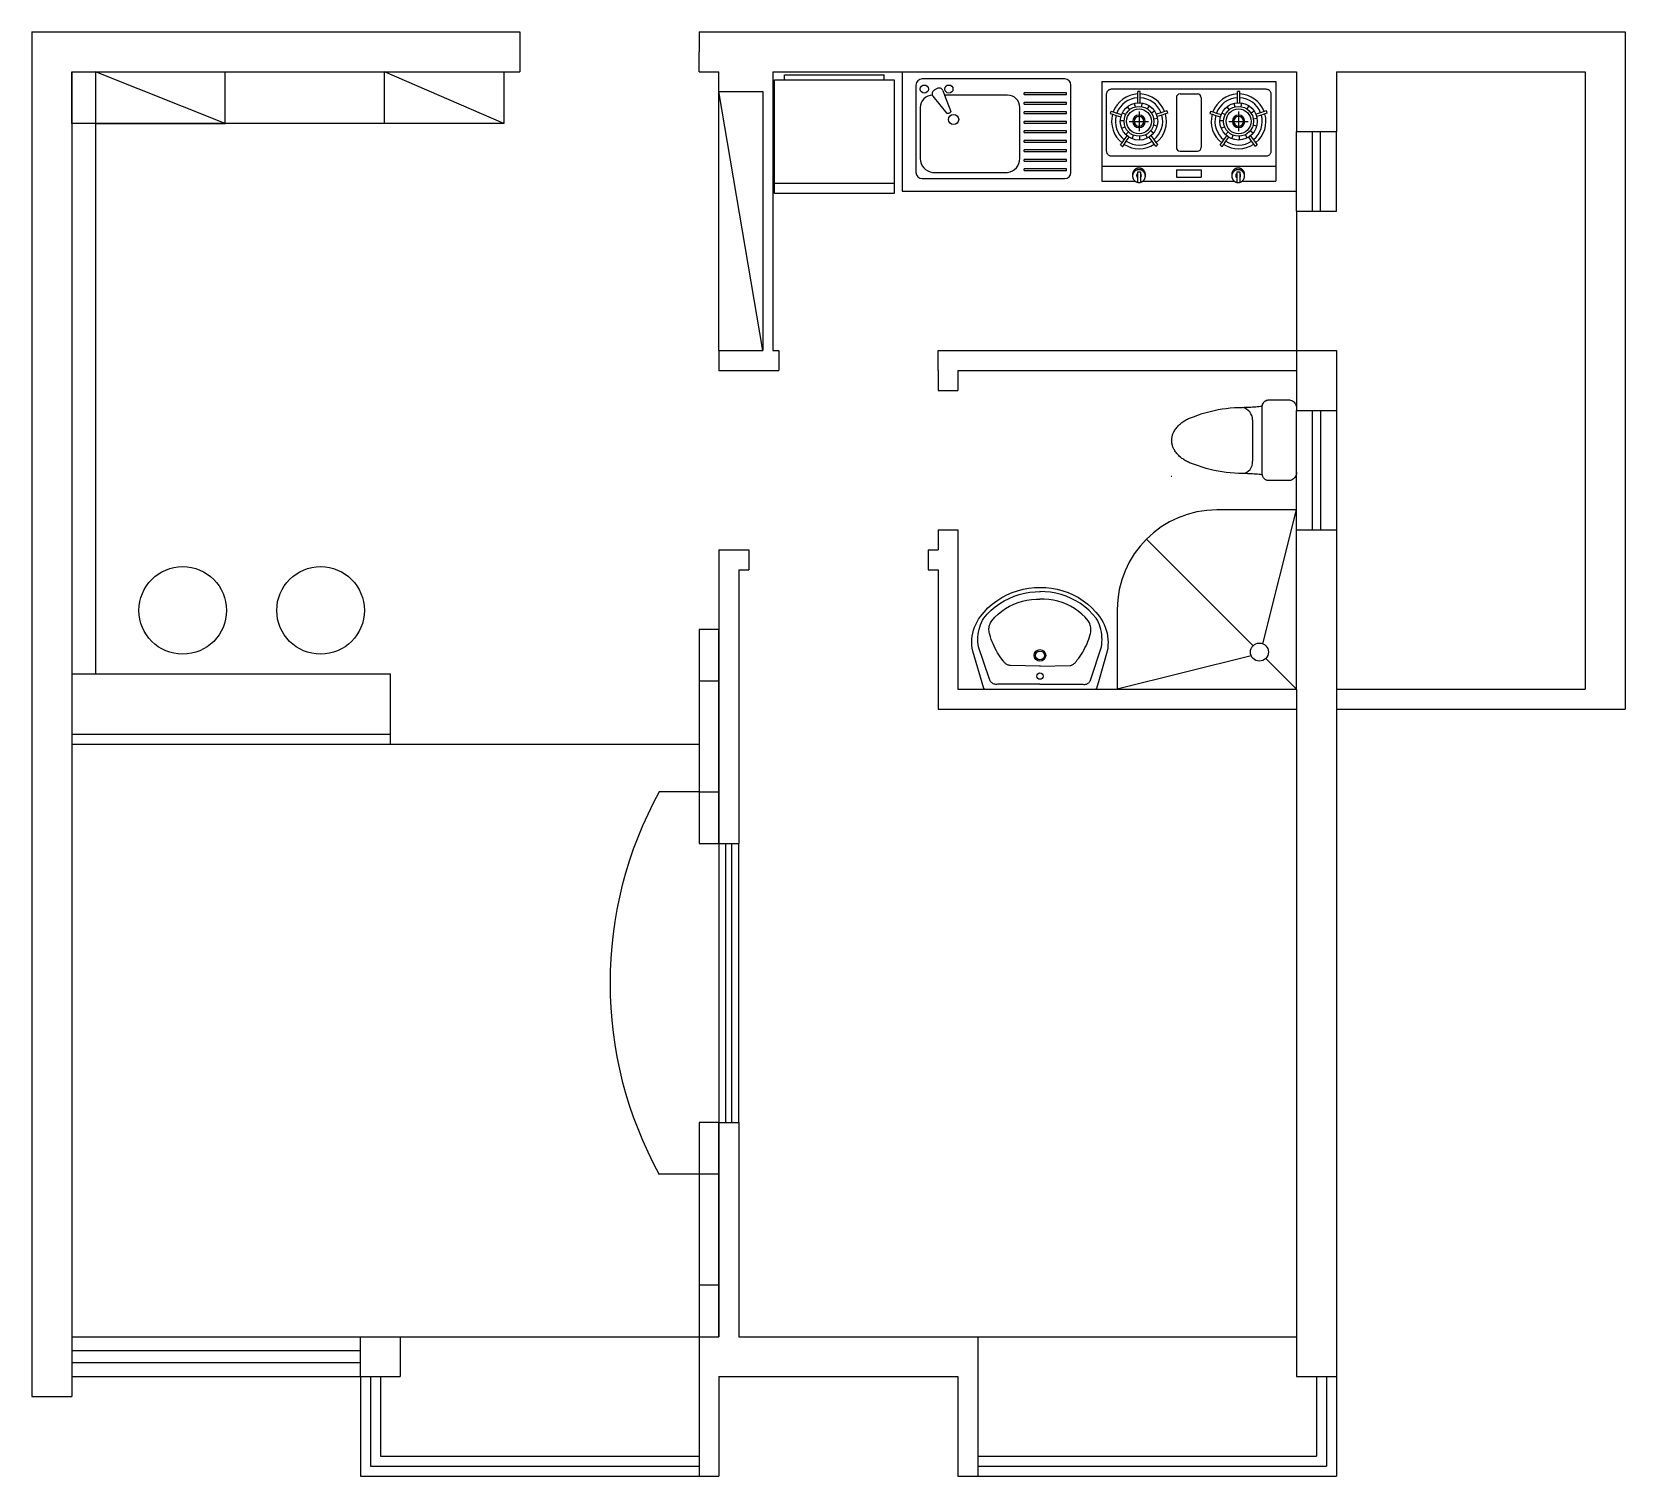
# Model space of a CAD drawing. Header units: centimetres. Extents: x 961 to 1761, y 3059 to 3784.
import ezdxf

# ---------------------------------------------------------------- set-up
doc = ezdxf.new("R2010")
doc.units = ezdxf.units.CM
doc.layers.add('傢俱', color=7, linetype='Continuous', plot=False)

# ---------------------------------------------------------------- blocks, each defined once
blk = doc.blocks.new('冰箱')
for p, q in [((-30.61, -4.06), (-25.63, -4.06)), ((-30.61, -59.06), (-30.61, -4.06)), ((-25.63, -4.06), (-25.63, -1.56)), ((-25.63, -1.56), (24.4, -1.56)), ((-25.63, -4.06), (24.4, -4.06)), ((24.4, -4.06), (24.4, -1.56)), ((24.4, -4.06), (29.39, -4.06)), ((29.39, -4.06), (29.39, -59.06)), ((29.39, -56.06), (-30.61, -56.06)), ((-30.61, -61.06), (-30.61, -59.06)), ((29.39, -61.06), (-30.61, -61.06)), ((29.39, -59.06), (29.39, -61.06))]:
    blk.add_line(p, q)
blk = doc.blocks.new('K2')
at = {"color": 0}
for p, q in [((36.94, 48.08), (-34.7, 48.08)), ((-37.78, 45), (-37.78, 1.15)), ((-27.18, 43.23), (-28.61, 42.4)), ((-24.24, 42.17), (-23.38, 39.88)), ((37.82, 41.01), (16.61, 41.01)), ((16.61, 40.18), (16.61, 41.01)), ((16.61, 40.18), (37.82, 40.18)), ((37.82, 40.18), (37.82, 41.01)), ((40.02, 1.15), (40.02, 45)), ((-35.59, 33.72), (-35.59, 8.08)), ((-22.12, 30.76), (-29.17, 39.32)), ((8.23, 39.88), (-23.38, 39.88)), ((-23.38, 39.88), (-20.34, 31.78)), ((14.38, 8.08), (14.38, 33.72)), ((37.82, 36.24), (16.61, 36.24)), ((16.61, 35.41), (16.61, 36.24)), ((16.61, 35.41), (37.82, 35.41)), ((37.82, 35.41), (37.82, 36.24)), ((-21.93, 30.71), (-22.12, 30.76)), ((-21.74, 30.69), (-21.93, 30.71)), ((-21.55, 30.69), (-21.74, 30.69)), ((-21.36, 30.73), (-21.55, 30.69)), ((-21.17, 30.79), (-21.36, 30.73)), ((-21, 30.87), (-21.17, 30.79)), ((-20.84, 30.98), (-21, 30.87)), ((-20.7, 31.11), (-20.84, 30.98)), ((-20.57, 31.26), (-20.7, 31.11)), ((-20.47, 31.42), (-20.57, 31.26)), ((-20.4, 31.6), (-20.47, 31.42)), ((-20.34, 31.78), (-20.4, 31.6)), ((37.82, 31.48), (16.61, 31.48)), ((16.61, 30.65), (16.61, 31.48)), ((16.61, 30.65), (37.82, 30.65)), ((37.82, 26.71), (16.61, 26.71)), ((16.61, 25.88), (16.61, 26.71)), ((16.61, 25.88), (37.82, 25.88)), ((37.82, 30.65), (37.82, 31.48)), ((37.82, 25.88), (37.82, 26.71)), ((37.82, 21.95), (16.61, 21.95)), ((16.61, 21.12), (16.61, 21.95)), ((16.61, 21.12), (37.82, 21.12)), ((37.82, 17.18), (16.61, 17.18)), ((16.61, 16.35), (16.61, 17.18)), ((16.61, 16.35), (37.82, 16.35)), ((37.82, 21.12), (37.82, 21.95)), ((37.82, 16.35), (37.82, 17.18)), ((37.82, 12.42), (16.61, 12.42)), ((16.61, 11.59), (16.61, 12.42)), ((16.61, 11.59), (37.82, 11.59)), ((37.82, 11.59), (37.82, 12.42)), ((-29.44, 1.15), (8.23, 1.15)), ((37.82, 7.65), (16.61, 7.65)), ((16.61, 6.82), (16.61, 7.65)), ((16.61, 6.82), (37.82, 6.82)), ((37.82, 2.89), (16.61, 2.89)), ((16.61, 2.06), (16.61, 2.89)), ((16.61, 2.06), (37.82, 2.06)), ((37.82, 6.82), (37.82, 7.65)), ((37.82, 2.06), (37.82, 2.89)), ((-34.7, -1.93), (36.94, -1.93))]:
    blk.add_line(p, q, dxfattribs=at)
for centre, radius in [((-33.54, 42.95), 2.05), ((-21.23, 42.95), 2.05), ((-18.87, 27.67), 2.56)]:
    blk.add_circle(centre, radius, dxfattribs=at)
for centre, radius, start, end in [((-34.7, 45), 3.08, 90, 180), ((36.94, 45), 3.08, 360, 90), ((-27.59, 40.63), 2.05, 120, 219.46233), ((-26.16, 41.45), 2.05, 20.53766, 120), ((-29.44, 33.72), 6.15, 90, 180), ((8.23, 33.72), 6.15, 0, 90), ((-28.73, 7.97), 6.86, 179.09554, 264.10062), ((7.53, 7.97), 6.86, 275.89938, 0.90446), ((-34.7, 1.15), 3.08, 180, 270), ((36.94, 1.15), 3.08, 270, 0)]:
    blk.add_arc(centre, radius, start, end, dxfattribs=at)
blk = doc.blocks.new('水槽')
blk.add_blockref('K2', (-1.12, -48.08))
blk = doc.blocks.new('瓦斯爐')
for p, q in [((-43.75, 0), (43.75, 0)), ((-43.75, 0), (-43.75, -42.5)), ((-41.25, -6.25), (-41.23, -5.92)), ((-41.25, -35), (-41.25, -6.25)), ((-41.23, -5.92), (-41.16, -5.6)), ((-41.16, -5.6), (-41.06, -5.29)), ((-41.06, -5.29), (-40.92, -5)), ((-40.92, -5), (-40.73, -4.73)), ((-40.73, -4.73), (-40.52, -4.48)), ((-40.52, -4.48), (-40.27, -4.27)), ((-40.27, -4.27), (-40, -4.08)), ((-40, -4.08), (-39.71, -3.94)), ((-39.71, -3.94), (-39.4, -3.84)), ((-39.4, -3.84), (-39.08, -3.77)), ((-39.08, -3.77), (-38.75, -3.75)), ((-38.75, -3.75), (38.75, -3.75)), ((-25.63, -6.26), (-25.63, -5.01)), ((-25.63, -8.14), (-25.63, -6.26)), ((-24.38, -6.26), (-24.38, -5.01)), ((-24.38, -8.14), (-24.38, -6.26)), ((-4.38, -6.25), (4.38, -6.25)), ((24.37, -6.26), (24.37, -5.01)), ((24.37, -8.14), (24.37, -6.26)), ((25.62, -6.26), (25.62, -5.01)), ((25.62, -8.14), (25.62, -6.26)), ((38.75, -3.75), (39.08, -3.77)), ((39.08, -3.77), (39.4, -3.84)), ((39.4, -3.84), (39.71, -3.94)), ((39.71, -3.94), (40, -4.08)), ((40, -4.08), (40.27, -4.27)), ((40.27, -4.27), (40.52, -4.48)), ((40.52, -4.48), (40.73, -4.73)), ((40.73, -4.73), (40.92, -5)), ((40.92, -5), (41.06, -5.29)), ((41.06, -5.29), (41.16, -5.6)), ((41.16, -5.6), (41.23, -5.92)), ((41.23, -5.92), (41.25, -6.25)), ((41.25, -6.25), (41.25, -35)), ((43.75, 0), (43.75, -42.5)), ((-39.11, -14.88), (-39.1, -14.89)), ((-39.1, -14.89), (-37.91, -15.26)), ((-37.91, -15.26), (-36.12, -15.83)), ((-36.12, -15.83), (-33.73, -16.58)), ((-33.35, -15.74), (-31.68, -16.6)), ((-30.9, -12.71), (-29.72, -14.17)), ((-27.43, -10.94), (-26.94, -12.76)), ((-25.63, -10.65), (-25.63, -8.14)), ((-25, -15.05), (-25, -16.87)), ((-24.38, -10.65), (-24.38, -8.14)), ((-23.53, -10.74), (-23.83, -12.59)), ((-19.89, -12.14), (-20.92, -13.71)), ((-17.14, -14.89), (-18.71, -15.92)), ((-13.95, -15.65), (-16.32, -16.45)), ((-12.17, -15.06), (-13.95, -15.65)), ((-10.98, -14.66), (-12.17, -15.06)), ((-10.59, -15.85), (-11.77, -16.24)), ((-10.97, -14.66), (-10.98, -14.66)), ((-10.57, -15.84), (-10.59, -15.85)), ((-6.25, -8.13), (-6.25, -33.12)), ((6.25, -8.13), (6.25, -33.12)), ((10.89, -14.88), (10.9, -14.89)), ((10.9, -14.89), (12.09, -15.26)), ((12.09, -15.26), (13.88, -15.83)), ((13.88, -15.83), (16.27, -16.58)), ((16.65, -15.74), (18.32, -16.6)), ((19.1, -12.71), (20.28, -14.17)), ((22.57, -10.94), (23.06, -12.76)), ((24.37, -10.65), (24.37, -8.14)), ((25, -15.05), (25, -16.87)), ((25.62, -10.65), (25.62, -8.14)), ((26.47, -10.74), (26.17, -12.59)), ((30.11, -12.14), (29.08, -13.71)), ((32.86, -14.89), (31.29, -15.92)), ((36.05, -15.65), (33.68, -16.45)), ((37.83, -15.06), (36.05, -15.65)), ((39.02, -14.66), (37.83, -15.06)), ((39.41, -15.85), (38.23, -16.24)), ((39.03, -14.66), (39.02, -14.66)), ((39.43, -15.84), (39.41, -15.85)), ((-39.49, -16.07), (-39.48, -16.08)), ((-39.48, -16.08), (-38.29, -16.46)), ((-38.29, -16.46), (-36.5, -17.02)), ((-36.5, -17.02), (-34.11, -17.78)), ((-34.36, -19.51), (-32.49, -19.61)), ((-33.75, -23.36), (-32, -22.69)), ((-29.95, -20), (-28.13, -20)), ((-28.13, -20), (-27.5, -20)), ((-27.5, -20), (-22.5, -20)), ((-25, -16.87), (-25, -17.5)), ((-25, -17.5), (-25, -22.5)), ((-25, -22.5), (-25, -23.12)), ((-25, -23.12), (-25, -24.95)), ((-22.5, -20), (-21.88, -20)), ((-21.88, -20), (-20.26, -20)), ((-15.94, -22.43), (-17.76, -21.94)), ((-15.74, -18.53), (-17.59, -18.83)), ((-13.55, -16.84), (-15.93, -17.63)), ((-11.77, -16.24), (-13.55, -16.84)), ((10.51, -16.07), (10.52, -16.08)), ((10.52, -16.08), (11.71, -16.46)), ((11.71, -16.46), (13.5, -17.02)), ((13.5, -17.02), (15.89, -17.78)), ((15.64, -19.51), (17.51, -19.61)), ((16.25, -23.36), (18, -22.69)), ((20.16, -20), (21.87, -20)), ((21.87, -20), (22.5, -20)), ((22.5, -20), (27.5, -20)), ((25, -16.87), (25, -17.5)), ((25, -17.5), (25, -22.5)), ((25, -22.5), (25, -23.12)), ((25, -23.12), (25, -24.95)), ((27.5, -20), (28.12, -20)), ((28.12, -20), (29.84, -20)), ((34.06, -22.43), (32.24, -21.94)), ((34.26, -18.53), (32.41, -18.83)), ((36.45, -16.84), (34.07, -17.63)), ((38.23, -16.24), (36.45, -16.84)), ((-34.23, -31.84), (-34.22, -31.83)), ((-34.22, -31.83), (-33.49, -30.81)), ((-33.49, -30.81), (-32.4, -29.29)), ((-33.2, -32.56), (-32.48, -31.54)), ((-32.48, -31.54), (-31.38, -30.01)), ((-32.4, -29.29), (-30.95, -27.25)), ((-31.63, -26.63), (-30.3, -25.3)), ((-31.38, -30.01), (-29.93, -27.97)), ((-28.36, -28.75), (-27.69, -27)), ((-24.51, -29.36), (-24.61, -27.49)), ((-20.74, -28.35), (-21.6, -26.68)), ((-18.46, -29.91), (-19.94, -27.89)), ((-17.71, -25.9), (-19.17, -24.72)), ((-17.45, -29.17), (-18.94, -27.15)), ((-17.34, -31.42), (-18.46, -29.91)), ((-16.34, -30.68), (-17.45, -29.17)), ((-16.6, -32.43), (-17.34, -31.42)), ((-15.59, -31.68), (-16.34, -30.68)), ((-15.58, -31.69), (-15.59, -31.68)), ((15.77, -31.84), (15.78, -31.83)), ((15.78, -31.83), (16.51, -30.81)), ((16.51, -30.81), (17.6, -29.29)), ((16.8, -32.56), (17.52, -31.54)), ((17.52, -31.54), (18.62, -30.01)), ((17.6, -29.29), (19.05, -27.25)), ((18.37, -26.63), (19.7, -25.3)), ((18.62, -30.01), (20.07, -27.97)), ((21.64, -28.75), (22.31, -27)), ((25.49, -29.36), (25.39, -27.49)), ((29.26, -28.35), (28.4, -26.68)), ((31.54, -29.91), (30.06, -27.89)), ((32.29, -25.9), (30.83, -24.72)), ((32.55, -29.17), (31.06, -27.15)), ((32.66, -31.42), (31.54, -29.91)), ((33.66, -30.68), (32.55, -29.17)), ((33.4, -32.43), (32.66, -31.42)), ((34.41, -31.68), (33.66, -30.68)), ((34.42, -31.69), (34.41, -31.68)), ((-41.23, -35.33), (-41.25, -35)), ((-41.16, -35.65), (-41.23, -35.33)), ((-41.06, -35.96), (-41.16, -35.65)), ((-40.92, -36.25), (-41.06, -35.96)), ((-40.73, -36.52), (-40.92, -36.25)), ((-40.52, -36.77), (-40.73, -36.52)), ((-40.27, -36.98), (-40.52, -36.77)), ((-40, -37.17), (-40.27, -36.98)), ((-39.71, -37.31), (-40, -37.17)), ((-39.4, -37.41), (-39.71, -37.31)), ((-39.08, -37.48), (-39.4, -37.41)), ((-38.75, -37.5), (-39.08, -37.48)), ((38.75, -37.5), (-38.75, -37.5)), ((-33.21, -32.57), (-33.2, -32.56)), ((-16.59, -32.44), (-16.6, -32.43)), ((-4.38, -35), (4.38, -35)), ((16.79, -32.57), (16.8, -32.56)), ((33.41, -32.44), (33.4, -32.43)), ((39.08, -37.48), (38.75, -37.5)), ((39.4, -37.41), (39.08, -37.48)), ((39.71, -37.31), (39.4, -37.41)), ((40, -37.17), (39.71, -37.31)), ((40.27, -36.98), (40, -37.17)), ((40.52, -36.77), (40.27, -36.98)), ((40.73, -36.52), (40.52, -36.77)), ((40.92, -36.25), (40.73, -36.52)), ((41.06, -35.96), (40.92, -36.25)), ((41.16, -35.65), (41.06, -35.96)), ((41.23, -35.33), (41.16, -35.65)), ((41.25, -35), (41.23, -35.33)), ((-43.75, -42.5), (43.75, -42.5)), ((-43.75, -42.5), (-43.75, -50)), ((-28.23, -46.46), (-28.24, -46.56)), ((-28.24, -46.56), (-28.24, -46.67)), ((-28.24, -46.67), (-28.24, -46.7)), ((-28.24, -46.7), (-28.24, -46.74)), ((-28.24, -46.74), (-28.24, -46.77)), ((-28.24, -46.77), (-28.24, -46.8)), ((-28.24, -46.8), (-28.23, -46.83)), ((-28.23, -47.25), (-28.24, -47.35)), ((-28.24, -47.35), (-28.24, -47.46)), ((-28.24, -47.46), (-28.24, -47.56)), ((-28.24, -47.56), (-28.23, -47.67)), ((-28.22, -46.35), (-28.23, -46.46)), ((-28.23, -46.83), (-28.23, -46.87)), ((-28.23, -46.87), (-28.23, -46.9)), ((-28.23, -46.9), (-28.23, -46.93)), ((-28.23, -46.93), (-28.22, -46.97)), ((-28.22, -47.14), (-28.23, -47.25)), ((-28.23, -47.67), (-28.22, -47.77)), ((-28.21, -46.25), (-28.22, -46.35)), ((-28.22, -46.97), (-28.22, -47)), ((-28.22, -47), (-28.22, -47.03)), ((-28.22, -47.03), (-28.21, -47.06)), ((-28.21, -47.06), (-28.22, -47.14)), ((-28.22, -47.77), (-28.21, -47.88)), ((-28.2, -46.15), (-28.21, -46.25)), ((-28.2, -46.93), (-28.21, -47.04)), ((-28.21, -47.04), (-28.21, -47.06)), ((-28.21, -47.88), (-28.2, -47.98)), ((-28.18, -46.04), (-28.2, -46.15)), ((-28.18, -46.83), (-28.2, -46.93)), ((-28.2, -47.98), (-28.18, -48.08)), ((-28.15, -45.94), (-28.18, -46.04)), ((-28.15, -46.73), (-28.18, -46.83)), ((-28.13, -45.84), (-28.15, -45.94)), ((-28.13, -46.63), (-28.15, -46.73)), ((-28.1, -45.74), (-28.13, -45.84)), ((-28.1, -46.52), (-28.13, -46.63)), ((-28.07, -45.64), (-28.1, -45.74)), ((-28.07, -46.42), (-28.1, -46.52)), ((-28.03, -45.54), (-28.07, -45.64)), ((-28.03, -46.33), (-28.07, -46.42)), ((-27.99, -45.44), (-28.03, -45.54)), ((-27.99, -46.23), (-28.03, -46.33)), ((-27.95, -45.34), (-27.99, -45.44)), ((-27.95, -46.13), (-27.99, -46.23)), ((-27.91, -45.25), (-27.95, -45.34)), ((-27.91, -46.04), (-27.95, -46.13)), ((-27.86, -45.16), (-27.91, -45.25)), ((-27.86, -45.94), (-27.91, -46.04)), ((-27.81, -45.06), (-27.86, -45.16)), ((-27.81, -45.85), (-27.86, -45.94)), ((-27.75, -44.97), (-27.81, -45.06)), ((-27.75, -45.76), (-27.81, -45.85)), ((-27.7, -44.89), (-27.75, -44.97)), ((-27.7, -45.67), (-27.75, -45.76)), ((-27.64, -44.8), (-27.7, -44.89)), ((-27.64, -45.59), (-27.7, -45.67)), ((-27.57, -44.71), (-27.64, -44.8)), ((-27.57, -45.5), (-27.64, -45.59)), ((-27.51, -44.63), (-27.57, -44.71)), ((-27.51, -45.42), (-27.57, -45.5)), ((-27.44, -44.55), (-27.51, -44.63)), ((-27.44, -45.34), (-27.51, -45.42)), ((-27.37, -44.47), (-27.44, -44.55)), ((-27.37, -45.26), (-27.44, -45.34)), ((-27.3, -44.4), (-27.37, -44.47)), ((-27.3, -45.19), (-27.37, -45.26)), ((-27.22, -44.33), (-27.3, -44.4)), ((-27.22, -45.11), (-27.3, -45.19)), ((-27.14, -44.26), (-27.22, -44.33)), ((-27.14, -45.04), (-27.22, -45.11)), ((-27.06, -44.19), (-27.14, -44.26)), ((-27.06, -44.97), (-27.14, -45.04)), ((-26.98, -44.12), (-27.06, -44.19)), ((-26.98, -44.91), (-27.06, -44.97)), ((-26.9, -44.06), (-26.98, -44.12)), ((-26.9, -44.85), (-26.98, -44.91)), ((-26.81, -44), (-26.9, -44.06)), ((-26.81, -44.79), (-26.9, -44.85)), ((-26.72, -43.94), (-26.81, -44)), ((-26.72, -44.73), (-26.81, -44.79)), ((-26.63, -43.89), (-26.72, -43.94)), ((-26.63, -44.68), (-26.72, -44.73)), ((-26.54, -43.84), (-26.63, -43.89)), ((-26.54, -44.63), (-26.63, -44.68)), ((-26.45, -43.79), (-26.54, -43.84)), ((-26.45, -44.58), (-26.54, -44.63)), ((-26.35, -43.74), (-26.45, -43.79)), ((-26.35, -44.53), (-26.45, -44.58)), ((-26.26, -43.7), (-26.35, -43.74)), ((-26.26, -44.49), (-26.35, -44.53)), ((-26.16, -43.66), (-26.26, -43.7)), ((-26.16, -44.45), (-26.26, -44.49)), ((-26.06, -43.63), (-26.16, -43.66)), ((-26.06, -44.42), (-26.16, -44.45)), ((-25.96, -43.6), (-26.06, -43.63)), ((-25.96, -44.38), (-26.06, -44.42)), ((-25.86, -43.57), (-25.96, -43.6)), ((-25.86, -44.36), (-25.96, -44.38)), ((-25.76, -43.54), (-25.86, -43.57)), ((-25.76, -44.33), (-25.86, -44.36)), ((-25.65, -43.52), (-25.76, -43.54)), ((-25.65, -44.31), (-25.76, -44.33)), ((-25.75, -45.29), (-24.25, -45.29)), ((-25.75, -45.29), (-25.75, -46.24)), ((-25.75, -46.24), (-25.75, -48.23)), ((-25.55, -43.5), (-25.65, -43.52)), ((-25.55, -44.29), (-25.65, -44.31)), ((-25.45, -43.49), (-25.55, -43.5)), ((-25.45, -44.27), (-25.55, -44.29)), ((-25.34, -43.47), (-25.45, -43.49)), ((-25.34, -44.26), (-25.45, -44.27)), ((-25.24, -43.47), (-25.34, -43.47)), ((-25.24, -44.25), (-25.34, -44.26)), ((-25.13, -43.46), (-25.24, -43.47)), ((-25.13, -44.25), (-25.24, -44.25)), ((-25.03, -43.46), (-25.13, -43.46)), ((-25.03, -44.25), (-25.13, -44.25)), ((-24.92, -43.46), (-25.03, -43.46)), ((-24.92, -44.25), (-25.03, -44.25)), ((-24.82, -43.47), (-24.92, -43.46)), ((-24.82, -44.25), (-24.92, -44.25)), ((-24.71, -43.47), (-24.82, -43.47)), ((-24.71, -44.26), (-24.82, -44.25)), ((-24.61, -43.49), (-24.71, -43.47)), ((-24.61, -44.27), (-24.71, -44.26)), ((-24.5, -43.5), (-24.61, -43.49)), ((-24.5, -44.29), (-24.61, -44.27)), ((-24.4, -43.52), (-24.5, -43.5)), ((-24.4, -44.31), (-24.5, -44.29)), ((-24.3, -43.54), (-24.4, -43.52)), ((-24.3, -44.33), (-24.4, -44.31)), ((-24.2, -43.57), (-24.3, -43.54)), ((-24.2, -44.36), (-24.3, -44.33)), ((-24.25, -45.29), (-24.25, -46.32)), ((-24.25, -46.32), (-24.25, -48.15)), ((-24.1, -43.6), (-24.2, -43.57)), ((-24.1, -44.38), (-24.2, -44.36)), ((-24, -43.63), (-24.1, -43.6)), ((-24, -44.42), (-24.1, -44.38)), ((-23.9, -43.66), (-24, -43.63)), ((-23.9, -44.45), (-24, -44.42)), ((-23.8, -43.7), (-23.9, -43.66)), ((-23.8, -44.49), (-23.9, -44.45)), ((-23.7, -43.74), (-23.8, -43.7)), ((-23.7, -44.53), (-23.8, -44.49)), ((-23.61, -43.79), (-23.7, -43.74)), ((-23.61, -44.58), (-23.7, -44.53)), ((-23.51, -43.84), (-23.61, -43.79)), ((-23.51, -44.63), (-23.61, -44.58)), ((-23.42, -43.89), (-23.51, -43.84)), ((-23.42, -44.68), (-23.51, -44.63)), ((-23.33, -43.94), (-23.42, -43.89)), ((-23.33, -44.73), (-23.42, -44.68)), ((-23.24, -44), (-23.33, -43.94)), ((-23.24, -44.79), (-23.33, -44.73)), ((-23.16, -44.06), (-23.24, -44)), ((-23.16, -44.85), (-23.24, -44.79)), ((-23.07, -44.12), (-23.16, -44.06)), ((-23.07, -44.91), (-23.16, -44.85)), ((-22.99, -44.19), (-23.07, -44.12)), ((-22.99, -44.97), (-23.07, -44.91)), ((-22.91, -44.26), (-22.99, -44.19)), ((-22.91, -45.04), (-22.99, -44.97)), ((-22.83, -44.33), (-22.91, -44.26)), ((-22.83, -45.11), (-22.91, -45.04)), ((-22.76, -44.4), (-22.83, -44.33)), ((-22.76, -45.19), (-22.83, -45.11)), ((-22.68, -44.47), (-22.76, -44.4)), ((-22.68, -45.26), (-22.76, -45.19)), ((-22.61, -44.55), (-22.68, -44.47)), ((-22.61, -45.34), (-22.68, -45.26)), ((-22.55, -44.63), (-22.61, -44.55)), ((-22.55, -45.42), (-22.61, -45.34)), ((-22.48, -44.71), (-22.55, -44.63)), ((-22.48, -45.5), (-22.55, -45.42)), ((-22.42, -44.8), (-22.48, -44.71)), ((-22.42, -45.59), (-22.48, -45.5)), ((-22.36, -44.89), (-22.42, -44.8)), ((-22.36, -45.67), (-22.42, -45.59)), ((-22.3, -44.97), (-22.36, -44.89)), ((-22.3, -45.76), (-22.36, -45.67)), ((-22.25, -45.06), (-22.3, -44.97)), ((-22.25, -45.85), (-22.3, -45.76)), ((-22.2, -45.16), (-22.25, -45.06)), ((-22.2, -45.94), (-22.25, -45.85)), ((-22.15, -45.25), (-22.2, -45.16)), ((-22.15, -46.04), (-22.2, -45.94)), ((-22.1, -45.34), (-22.15, -45.25)), ((-22.1, -46.13), (-22.15, -46.04)), ((-22.06, -45.44), (-22.1, -45.34)), ((-22.06, -46.23), (-22.1, -46.13)), ((-22.02, -45.54), (-22.06, -45.44)), ((-22.02, -46.33), (-22.06, -46.23)), ((-21.99, -45.64), (-22.02, -45.54)), ((-21.99, -46.42), (-22.02, -46.33)), ((-21.95, -45.74), (-21.99, -45.64)), ((-21.95, -46.52), (-21.99, -46.42)), ((-21.93, -45.84), (-21.95, -45.74)), ((-21.93, -46.63), (-21.95, -46.52)), ((-21.9, -45.94), (-21.93, -45.84)), ((-21.9, -46.73), (-21.93, -46.63)), ((-21.88, -46.04), (-21.9, -45.94)), ((-21.88, -46.83), (-21.9, -46.73)), ((-21.86, -46.15), (-21.88, -46.04)), ((-21.86, -46.93), (-21.88, -46.83)), ((-21.88, -48.08), (-21.86, -47.98)), ((-21.84, -46.25), (-21.86, -46.15)), ((-21.84, -47.04), (-21.86, -46.93)), ((-21.86, -47.98), (-21.84, -47.88)), ((-21.83, -46.35), (-21.84, -46.25)), ((-21.84, -47.03), (-21.83, -47)), ((-21.84, -47.06), (-21.84, -47.03)), ((-21.84, -47.06), (-21.84, -47.04)), ((-21.83, -47.14), (-21.84, -47.06)), ((-21.84, -47.88), (-21.83, -47.77)), ((-21.82, -46.46), (-21.83, -46.35)), ((-21.83, -46.93), (-21.82, -46.9)), ((-21.83, -46.97), (-21.83, -46.93)), ((-21.83, -47), (-21.83, -46.97)), ((-21.82, -47.25), (-21.83, -47.14)), ((-21.83, -47.77), (-21.82, -47.67)), ((-21.82, -46.56), (-21.82, -46.46)), ((-21.82, -46.67), (-21.82, -46.56)), ((-21.82, -46.7), (-21.82, -46.67)), ((-21.82, -46.74), (-21.82, -46.7)), ((-21.82, -46.77), (-21.82, -46.74)), ((-21.82, -46.8), (-21.82, -46.77)), ((-21.82, -46.83), (-21.82, -46.8)), ((-21.82, -46.87), (-21.82, -46.83)), ((-21.82, -46.9), (-21.82, -46.87)), ((-21.82, -47.35), (-21.82, -47.25)), ((-21.82, -47.46), (-21.82, -47.35)), ((-21.82, -47.56), (-21.82, -47.46)), ((-21.82, -47.67), (-21.82, -47.56)), ((-6.25, -44.31), (6.25, -44.31)), ((-6.25, -44.31), (-6.25, -48.06)), ((6.25, -44.31), (6.25, -48.06)), ((21.59, -46.56), (21.58, -46.67)), ((21.58, -46.67), (21.58, -46.7)), ((21.58, -46.7), (21.58, -46.74)), ((21.58, -46.74), (21.59, -46.77)), ((21.59, -47.35), (21.58, -47.46)), ((21.58, -47.46), (21.59, -47.56)), ((21.6, -46.35), (21.59, -46.46)), ((21.59, -46.46), (21.59, -46.56)), ((21.59, -46.77), (21.59, -46.8)), ((21.59, -46.8), (21.59, -46.83)), ((21.59, -46.83), (21.59, -46.87)), ((21.59, -46.87), (21.59, -46.9)), ((21.59, -46.9), (21.59, -46.93)), ((21.59, -46.93), (21.6, -46.97)), ((21.6, -47.14), (21.59, -47.25)), ((21.59, -47.25), (21.59, -47.35)), ((21.59, -47.56), (21.59, -47.67)), ((21.59, -47.67), (21.6, -47.77)), ((21.61, -46.25), (21.6, -46.35)), ((21.6, -46.97), (21.6, -47)), ((21.6, -47), (21.6, -47.03)), ((21.6, -47.03), (21.61, -47.06)), ((21.61, -47.06), (21.6, -47.14)), ((21.6, -47.77), (21.61, -47.88)), ((21.63, -46.15), (21.61, -46.25)), ((21.63, -46.93), (21.61, -47.04)), ((21.61, -47.04), (21.61, -47.06)), ((21.61, -47.88), (21.63, -47.98)), ((21.65, -46.04), (21.63, -46.15)), ((21.65, -46.83), (21.63, -46.93)), ((21.63, -47.98), (21.65, -48.08)), ((21.67, -45.94), (21.65, -46.04)), ((21.67, -46.73), (21.65, -46.83)), ((21.69, -45.84), (21.67, -45.94)), ((21.69, -46.63), (21.67, -46.73)), ((21.72, -45.74), (21.69, -45.84)), ((21.72, -46.52), (21.69, -46.63)), ((21.75, -45.64), (21.72, -45.74)), ((21.75, -46.42), (21.72, -46.52)), ((21.79, -45.54), (21.75, -45.64)), ((21.79, -46.33), (21.75, -46.42)), ((21.83, -45.44), (21.79, -45.54)), ((21.83, -46.23), (21.79, -46.33)), ((21.87, -45.34), (21.83, -45.44)), ((21.87, -46.13), (21.83, -46.23)), ((21.91, -45.25), (21.87, -45.34)), ((21.91, -46.04), (21.87, -46.13)), ((21.96, -45.16), (21.91, -45.25)), ((21.96, -45.94), (21.91, -46.04)), ((22.01, -45.06), (21.96, -45.16)), ((22.01, -45.85), (21.96, -45.94)), ((22.07, -44.97), (22.01, -45.06)), ((22.07, -45.76), (22.01, -45.85)), ((22.12, -44.89), (22.07, -44.97)), ((22.12, -45.67), (22.07, -45.76)), ((22.18, -44.8), (22.12, -44.89)), ((22.18, -45.59), (22.12, -45.67)), ((22.25, -44.71), (22.18, -44.8)), ((22.25, -45.5), (22.18, -45.59)), ((22.31, -44.63), (22.25, -44.71)), ((22.31, -45.42), (22.25, -45.5)), ((22.38, -44.55), (22.31, -44.63)), ((22.38, -45.34), (22.31, -45.42)), ((22.45, -44.47), (22.38, -44.55)), ((22.45, -45.26), (22.38, -45.34)), ((22.52, -44.4), (22.45, -44.47)), ((22.52, -45.19), (22.45, -45.26)), ((22.6, -44.33), (22.52, -44.4)), ((22.6, -45.11), (22.52, -45.19)), ((22.68, -44.26), (22.6, -44.33)), ((22.68, -45.04), (22.6, -45.11)), ((22.76, -44.19), (22.68, -44.26)), ((22.76, -44.97), (22.68, -45.04)), ((22.84, -44.12), (22.76, -44.19)), ((22.84, -44.91), (22.76, -44.97)), ((22.92, -44.06), (22.84, -44.12)), ((22.92, -44.85), (22.84, -44.91)), ((23.01, -44), (22.92, -44.06)), ((23.01, -44.79), (22.92, -44.85)), ((23.1, -43.94), (23.01, -44)), ((23.1, -44.73), (23.01, -44.79)), ((23.19, -43.89), (23.1, -43.94)), ((23.19, -44.68), (23.1, -44.73)), ((23.28, -43.84), (23.19, -43.89)), ((23.28, -44.63), (23.19, -44.68)), ((23.37, -43.79), (23.28, -43.84)), ((23.37, -44.58), (23.28, -44.63)), ((23.47, -43.74), (23.37, -43.79)), ((23.47, -44.53), (23.37, -44.58)), ((23.57, -43.7), (23.47, -43.74)), ((23.57, -44.49), (23.47, -44.53)), ((23.66, -43.66), (23.57, -43.7)), ((23.66, -44.45), (23.57, -44.49)), ((23.76, -43.63), (23.66, -43.66)), ((23.76, -44.42), (23.66, -44.45)), ((23.86, -43.6), (23.76, -43.63)), ((23.86, -44.38), (23.76, -44.42)), ((23.96, -43.57), (23.86, -43.6)), ((23.96, -44.36), (23.86, -44.38)), ((24.07, -43.54), (23.96, -43.57)), ((24.07, -44.33), (23.96, -44.36)), ((24.17, -43.52), (24.07, -43.54)), ((24.17, -44.31), (24.07, -44.33)), ((24.07, -45.29), (24.07, -46.24)), ((24.07, -45.29), (25.57, -45.29)), ((24.07, -46.24), (24.07, -48.23)), ((24.27, -43.5), (24.17, -43.52)), ((24.27, -44.29), (24.17, -44.31)), ((24.38, -43.49), (24.27, -43.5)), ((24.38, -44.27), (24.27, -44.29)), ((24.48, -43.47), (24.38, -43.49)), ((24.48, -44.26), (24.38, -44.27)), ((24.58, -43.47), (24.48, -43.47)), ((24.58, -44.25), (24.48, -44.26)), ((24.69, -43.46), (24.58, -43.47)), ((24.69, -44.25), (24.58, -44.25)), ((24.79, -43.46), (24.69, -43.46)), ((24.79, -44.25), (24.69, -44.25)), ((24.9, -43.46), (24.79, -43.46)), ((24.9, -44.25), (24.79, -44.25)), ((25, -43.47), (24.9, -43.46)), ((25, -44.25), (24.9, -44.25)), ((25.11, -43.47), (25, -43.47)), ((25.11, -44.26), (25, -44.25)), ((25.21, -43.49), (25.11, -43.47)), ((25.21, -44.27), (25.11, -44.26)), ((25.32, -43.5), (25.21, -43.49)), ((25.32, -44.29), (25.21, -44.27)), ((25.42, -43.52), (25.32, -43.5)), ((25.42, -44.31), (25.32, -44.29)), ((25.52, -43.54), (25.42, -43.52)), ((25.52, -44.33), (25.42, -44.31)), ((25.63, -43.57), (25.52, -43.54)), ((25.63, -44.36), (25.52, -44.33)), ((25.57, -45.29), (25.57, -46.32)), ((25.57, -46.32), (25.57, -48.15)), ((25.73, -43.6), (25.63, -43.57)), ((25.73, -44.38), (25.63, -44.36)), ((25.83, -43.63), (25.73, -43.6)), ((25.83, -44.42), (25.73, -44.38)), ((25.93, -43.66), (25.83, -43.63)), ((25.93, -44.45), (25.83, -44.42)), ((26.02, -43.7), (25.93, -43.66)), ((26.02, -44.49), (25.93, -44.45)), ((26.12, -43.74), (26.02, -43.7)), ((26.12, -44.53), (26.02, -44.49)), ((26.21, -43.79), (26.12, -43.74)), ((26.21, -44.58), (26.12, -44.53)), ((26.31, -43.84), (26.21, -43.79)), ((26.31, -44.63), (26.21, -44.58)), ((26.4, -43.89), (26.31, -43.84)), ((26.4, -44.68), (26.31, -44.63)), ((26.49, -43.94), (26.4, -43.89)), ((26.49, -44.73), (26.4, -44.68)), ((26.58, -44), (26.49, -43.94)), ((26.58, -44.79), (26.49, -44.73)), ((26.66, -44.06), (26.58, -44)), ((26.66, -44.85), (26.58, -44.79)), ((26.75, -44.12), (26.66, -44.06)), ((26.75, -44.91), (26.66, -44.85)), ((26.83, -44.19), (26.75, -44.12)), ((26.83, -44.97), (26.75, -44.91)), ((26.91, -44.26), (26.83, -44.19)), ((26.91, -45.04), (26.83, -44.97)), ((26.99, -44.33), (26.91, -44.26)), ((26.99, -45.11), (26.91, -45.04)), ((27.07, -44.4), (26.99, -44.33)), ((27.07, -45.19), (26.99, -45.11)), ((27.14, -44.47), (27.07, -44.4)), ((27.14, -45.26), (27.07, -45.19)), ((27.21, -44.55), (27.14, -44.47)), ((27.21, -45.34), (27.14, -45.26)), ((27.28, -44.63), (27.21, -44.55)), ((27.28, -45.42), (27.21, -45.34)), ((27.34, -44.71), (27.28, -44.63)), ((27.34, -45.5), (27.28, -45.42)), ((27.4, -44.8), (27.34, -44.71)), ((27.4, -45.59), (27.34, -45.5)), ((27.46, -44.89), (27.4, -44.8)), ((27.46, -45.67), (27.4, -45.59)), ((27.52, -44.97), (27.46, -44.89)), ((27.52, -45.76), (27.46, -45.67)), ((27.58, -45.06), (27.52, -44.97)), ((27.58, -45.85), (27.52, -45.76)), ((27.63, -45.16), (27.58, -45.06)), ((27.63, -45.94), (27.58, -45.85)), ((27.67, -45.25), (27.63, -45.16)), ((27.67, -46.04), (27.63, -45.94)), ((27.72, -45.34), (27.67, -45.25)), ((27.72, -46.13), (27.67, -46.04)), ((27.76, -45.44), (27.72, -45.34)), ((27.76, -46.23), (27.72, -46.13)), ((27.8, -45.54), (27.76, -45.44)), ((27.8, -46.33), (27.76, -46.23)), ((27.84, -45.64), (27.8, -45.54)), ((27.84, -46.42), (27.8, -46.33)), ((27.87, -45.74), (27.84, -45.64)), ((27.87, -46.52), (27.84, -46.42)), ((27.9, -45.84), (27.87, -45.74)), ((27.9, -46.63), (27.87, -46.52)), ((27.92, -45.94), (27.9, -45.84)), ((27.92, -46.73), (27.9, -46.63)), ((27.94, -46.04), (27.92, -45.94)), ((27.94, -46.83), (27.92, -46.73)), ((27.96, -46.15), (27.94, -46.04)), ((27.96, -46.93), (27.94, -46.83)), ((27.94, -48.08), (27.96, -47.98)), ((27.98, -46.25), (27.96, -46.15)), ((27.98, -47.04), (27.96, -46.93)), ((27.96, -47.98), (27.98, -47.88)), ((27.99, -46.35), (27.98, -46.25)), ((27.98, -47.06), (27.99, -47.03)), ((27.98, -47.06), (27.98, -47.04)), ((27.99, -47.14), (27.98, -47.06)), ((27.98, -47.88), (27.99, -47.77)), ((28, -46.46), (27.99, -46.35)), ((27.99, -46.93), (28, -46.9)), ((27.99, -46.97), (27.99, -46.93)), ((27.99, -47), (27.99, -46.97)), ((27.99, -47.03), (27.99, -47)), ((28, -47.25), (27.99, -47.14)), ((27.99, -47.77), (28, -47.67)), ((28, -46.56), (28, -46.46)), ((28.01, -46.67), (28, -46.56)), ((28, -46.74), (28.01, -46.7)), ((28, -46.77), (28, -46.74)), ((28, -46.8), (28, -46.77)), ((28, -46.83), (28, -46.8)), ((28, -46.87), (28, -46.83)), ((28, -46.9), (28, -46.87)), ((28, -47.35), (28, -47.25)), ((28.01, -47.46), (28, -47.35)), ((28, -47.56), (28.01, -47.46)), ((28, -47.67), (28, -47.56)), ((28.01, -46.7), (28.01, -46.67)), ((43.75, -42.5), (43.75, -50)), ((-43.75, -50), (-26.99, -50)), ((-28.18, -48.08), (-28.15, -48.19)), ((-28.15, -48.19), (-28.13, -48.29)), ((-28.13, -48.29), (-28.1, -48.39)), ((-28.1, -48.39), (-28.07, -48.49)), ((-28.07, -48.49), (-28.03, -48.59)), ((-28.03, -48.59), (-27.99, -48.69)), ((-27.99, -48.69), (-27.95, -48.78)), ((-27.95, -48.78), (-27.91, -48.88)), ((-27.91, -48.88), (-27.86, -48.97)), ((-27.86, -48.97), (-27.81, -49.06)), ((-27.81, -49.06), (-27.75, -49.15)), ((-27.75, -49.15), (-27.7, -49.24)), ((-27.7, -49.24), (-27.64, -49.33)), ((-27.64, -49.33), (-27.57, -49.41)), ((-27.57, -49.41), (-27.51, -49.49)), ((-27.51, -49.49), (-27.44, -49.57)), ((-27.44, -49.57), (-27.37, -49.65)), ((-27.37, -49.65), (-27.3, -49.73)), ((-27.3, -49.73), (-27.22, -49.8)), ((-27.22, -49.8), (-27.14, -49.87)), ((-27.14, -49.87), (-27.06, -49.94)), ((-27.06, -49.94), (-26.99, -50)), ((-26.99, -50), (-26.98, -50)), ((-26.98, -50), (-26.9, -50.07)), ((-26.9, -50.07), (-26.81, -50.13)), ((-26.81, -50.13), (-26.72, -50.18)), ((-26.72, -50.18), (-26.63, -50.24)), ((-26.63, -50.24), (-26.54, -50.29)), ((-26.54, -50.29), (-26.45, -50.34)), ((-26.45, -50.34), (-26.35, -50.38)), ((-26.35, -50.38), (-26.26, -50.42)), ((-26.26, -50.42), (-26.16, -50.46)), ((-26.16, -50.46), (-26.06, -50.5)), ((-26.06, -50.5), (-25.96, -50.53)), ((-25.96, -50.53), (-25.86, -50.56)), ((-25.86, -50.56), (-25.76, -50.58)), ((-25.76, -50.58), (-25.75, -50.59)), ((-25.75, -48.23), (-25.75, -50.59)), ((-25.75, -50.59), (-25.65, -50.61)), ((-25.65, -50.61), (-25.55, -50.63)), ((-25.55, -50.63), (-25.45, -50.64)), ((-25.45, -50.64), (-25.34, -50.65)), ((-25.34, -50.65), (-25.24, -50.66)), ((-25.24, -50.66), (-25.13, -50.67)), ((-25.13, -50.67), (-25.03, -50.67)), ((-25.03, -50.67), (-24.92, -50.67)), ((-24.92, -50.67), (-24.82, -50.66)), ((-24.82, -50.66), (-24.71, -50.65)), ((-24.71, -50.65), (-24.61, -50.64)), ((-24.61, -50.64), (-24.5, -50.63)), ((-24.5, -50.63), (-24.4, -50.61)), ((-24.4, -50.61), (-24.3, -50.58)), ((-24.3, -50.58), (-24.25, -50.57)), ((-24.25, -48.15), (-24.25, -50.57)), ((-24.25, -50.57), (-24.2, -50.56)), ((-24.2, -50.56), (-24.1, -50.53)), ((-24.1, -50.53), (-24, -50.5)), ((-24, -50.5), (-23.9, -50.46)), ((-23.9, -50.46), (-23.8, -50.42)), ((-23.8, -50.42), (-23.7, -50.38)), ((-23.7, -50.38), (-23.61, -50.34)), ((-23.61, -50.34), (-23.51, -50.29)), ((-23.51, -50.29), (-23.42, -50.24)), ((-23.42, -50.24), (-23.33, -50.18)), ((-23.33, -50.18), (-23.24, -50.13)), ((-23.24, -50.13), (-23.16, -50.07)), ((-23.16, -50.07), (-23.07, -50)), ((-23.07, -50), (-22.99, -49.94)), ((-23.07, -50), (22.83, -50)), ((-23.07, -50), (-23.07, -50)), ((-22.99, -49.94), (-22.91, -49.87)), ((-22.91, -49.87), (-22.83, -49.8)), ((-22.83, -49.8), (-22.76, -49.73)), ((-22.76, -49.73), (-22.68, -49.65)), ((-22.68, -49.65), (-22.61, -49.57)), ((-22.61, -49.57), (-22.55, -49.49)), ((-22.55, -49.49), (-22.48, -49.41)), ((-22.48, -49.41), (-22.42, -49.33)), ((-22.42, -49.33), (-22.36, -49.24)), ((-22.36, -49.24), (-22.3, -49.15)), ((-22.3, -49.15), (-22.25, -49.06)), ((-22.25, -49.06), (-22.2, -48.97)), ((-22.2, -48.97), (-22.15, -48.88)), ((-22.15, -48.88), (-22.1, -48.78)), ((-22.1, -48.78), (-22.06, -48.69)), ((-22.06, -48.69), (-22.02, -48.59)), ((-22.02, -48.59), (-21.99, -48.49)), ((-21.99, -48.49), (-21.95, -48.39)), ((-21.95, -48.39), (-21.93, -48.29)), ((-21.93, -48.29), (-21.9, -48.19)), ((-21.9, -48.19), (-21.88, -48.08)), ((-6.25, -48.06), (6.25, -48.06)), ((21.65, -48.08), (21.67, -48.19)), ((21.67, -48.19), (21.69, -48.29)), ((21.69, -48.29), (21.72, -48.39)), ((21.72, -48.39), (21.75, -48.49)), ((21.75, -48.49), (21.79, -48.59)), ((21.79, -48.59), (21.83, -48.69)), ((21.83, -48.69), (21.87, -48.78)), ((21.87, -48.78), (21.91, -48.88)), ((21.91, -48.88), (21.96, -48.97)), ((21.96, -48.97), (22.01, -49.06)), ((22.01, -49.06), (22.07, -49.15)), ((22.07, -49.15), (22.12, -49.24)), ((22.12, -49.24), (22.18, -49.33)), ((22.18, -49.33), (22.25, -49.41)), ((22.25, -49.41), (22.31, -49.49)), ((22.31, -49.49), (22.38, -49.57)), ((22.38, -49.57), (22.45, -49.65)), ((22.45, -49.65), (22.52, -49.73)), ((22.52, -49.73), (22.6, -49.8)), ((22.6, -49.8), (22.68, -49.87)), ((22.68, -49.87), (22.76, -49.94)), ((22.76, -49.94), (22.83, -50)), ((22.83, -50), (22.84, -50)), ((22.84, -50), (22.92, -50.07)), ((22.92, -50.07), (23.01, -50.13)), ((23.01, -50.13), (23.1, -50.18)), ((23.1, -50.18), (23.19, -50.24)), ((23.19, -50.24), (23.28, -50.29)), ((23.28, -50.29), (23.37, -50.34)), ((23.37, -50.34), (23.47, -50.38)), ((23.47, -50.38), (23.57, -50.42)), ((23.57, -50.42), (23.66, -50.46)), ((23.66, -50.46), (23.76, -50.5)), ((23.76, -50.5), (23.86, -50.53)), ((23.86, -50.53), (23.96, -50.56)), ((23.96, -50.56), (24.07, -50.58)), ((24.07, -48.23), (24.07, -50.59)), ((24.07, -50.58), (24.07, -50.59)), ((24.07, -50.59), (24.17, -50.61)), ((24.17, -50.61), (24.27, -50.63)), ((24.27, -50.63), (24.38, -50.64)), ((24.38, -50.64), (24.48, -50.65)), ((24.48, -50.65), (24.58, -50.66)), ((24.58, -50.66), (24.69, -50.67)), ((24.69, -50.67), (24.79, -50.67)), ((24.79, -50.67), (24.9, -50.67)), ((24.9, -50.67), (25, -50.66)), ((25, -50.66), (25.11, -50.65)), ((25.11, -50.65), (25.21, -50.64)), ((25.21, -50.64), (25.32, -50.63)), ((25.32, -50.63), (25.42, -50.61)), ((25.42, -50.61), (25.52, -50.58)), ((25.52, -50.58), (25.57, -50.57)), ((25.57, -48.15), (25.57, -50.57)), ((25.57, -50.57), (25.63, -50.56)), ((25.63, -50.56), (25.73, -50.53)), ((25.73, -50.53), (25.83, -50.5)), ((25.83, -50.5), (25.93, -50.46)), ((25.93, -50.46), (26.02, -50.42)), ((26.02, -50.42), (26.12, -50.38)), ((26.12, -50.38), (26.21, -50.34)), ((26.21, -50.34), (26.31, -50.29)), ((26.31, -50.29), (26.4, -50.24)), ((26.4, -50.24), (26.49, -50.18)), ((26.49, -50.18), (26.58, -50.13)), ((26.58, -50.13), (26.66, -50.07)), ((26.66, -50.07), (26.75, -50)), ((26.75, -50), (26.83, -49.94)), ((26.75, -50), (26.75, -50)), ((26.75, -50), (43.75, -50)), ((26.83, -49.94), (26.91, -49.87)), ((26.91, -49.87), (26.99, -49.8)), ((26.99, -49.8), (27.07, -49.73)), ((27.07, -49.73), (27.14, -49.65)), ((27.14, -49.65), (27.21, -49.57)), ((27.21, -49.57), (27.28, -49.49)), ((27.28, -49.49), (27.34, -49.41)), ((27.34, -49.41), (27.4, -49.33)), ((27.4, -49.33), (27.46, -49.24)), ((27.46, -49.24), (27.52, -49.15)), ((27.52, -49.15), (27.58, -49.06)), ((27.58, -49.06), (27.63, -48.97)), ((27.63, -48.97), (27.67, -48.88)), ((27.67, -48.88), (27.72, -48.78)), ((27.72, -48.78), (27.76, -48.69)), ((27.76, -48.69), (27.8, -48.59)), ((27.8, -48.59), (27.84, -48.49)), ((27.84, -48.49), (27.87, -48.39)), ((27.87, -48.39), (27.9, -48.29)), ((27.9, -48.29), (27.92, -48.19)), ((27.92, -48.19), (27.94, -48.08))]:
    blk.add_line(p, q)
for centre, radius in [((-25, -20), 9.38), ((-25, -20), 7.5), ((-25, -20), 6.25), ((25, -20), 9.37), ((25, -20), 7.5), ((25, -20), 6.25)]:
    blk.add_circle(centre, radius)
for centre, radius, start, end in [((-25, -20), 13.75, 92.60525, 159.85198), ((-25, -20), 15, 87.61198, 92.38802), ((-25, -20), 13.75, 21.06248, 87.39475), ((-4.38, -8.13), 1.88, 90, 180), ((4.38, -8.13), 1.88, 0, 90), ((25, -20), 13.75, 92.60525, 159.85198), ((25, -20), 15, 87.61198, 92.38802), ((25, -20), 13.75, 21.06248, 87.39475), ((-25, -20), 15, 160.06921, 164.84524), ((-25, -20), 11.88, 93.01696, 159.44027), ((-25, -20), 11.88, 21.47419, 86.98304), ((-25, -20), 15, 16.06921, 20.84524), ((25, -20), 15, 160.06921, 164.84524), ((25, -20), 11.88, 93.01696, 159.44027), ((25, -20), 11.88, 21.47419, 86.98304), ((25, -20), 15, 16.06921, 20.84524), ((-25, -20), 13.75, 165.06248, 231.85198), ((-25, -20), 11.88, 165.47419, 231.44027), ((-25, -20), 3.12, 90, 180), ((-25, -20), 3.12, 180, 270), ((-25, -20), 2.5, 90, 180), ((-25, -20), 2.5, 180, 270), ((-25, -20), 3.12, 0, 90), ((-25, -20), 2.5, 0, 90), ((-25, -20), 2.5, 270, 0), ((-25, -20), 3.12, 270, 0), ((-25, -20), 11.88, 309.47419, 15.44027), ((-25, -20), 13.75, 309.06248, 15.85198), ((25, -20), 13.75, 165.06248, 231.85198), ((25, -20), 11.88, 165.47419, 231.44027), ((25, -20), 3.12, 90, 180), ((25, -20), 3.12, 180, 270), ((25, -20), 2.5, 90, 180), ((25, -20), 2.5, 180, 270), ((25, -20), 3.12, 0, 90), ((25, -20), 2.5, 0, 90), ((25, -20), 3.12, 270, 0), ((25, -20), 2.5, 270, 0), ((25, -20), 11.88, 309.47419, 15.44027), ((25, -20), 13.75, 309.06248, 15.85198), ((-25, -20), 15, 232.06921, 236.84524), ((-25, -20), 13.75, 237.06248, 303.85198), ((-25, -20), 11.88, 237.47419, 303.44027), ((-25, -20), 15, 304.06921, 308.84524), ((25, -20), 15, 232.06921, 236.84524), ((25, -20), 13.75, 237.06248, 303.85198), ((25, -20), 11.88, 237.47419, 303.44027), ((25, -20), 15, 304.06921, 308.84524), ((-4.38, -33.12), 1.88, 180, 270), ((4.38, -33.12), 1.88, 270, 0), ((-25.05, -47.23), 1.22, 124.91481, 235.08519), ((-25.05, -47.23), 1.22, 311.22295, 48.77705), ((24.77, -47.23), 1.22, 124.91481, 235.08519), ((24.77, -47.23), 1.22, 311.22295, 48.77705)]:
    blk.add_arc(centre, radius, start, end)
blk = doc.blocks.new('淋浴間')
for p, q in [((0, 90), (-40, 90)), ((-16.85, 22.8), (0, 90)), ((0, 80), (0, 90)), ((-21.84, 21.84), (-75.36, 75.36)), ((0, 0), (0, 80)), ((-90, 40), (-90, 34.86)), ((-90, 34.86), (-90, 4.86)), ((-22.8, 16.85), (-90, 0)), ((0, 0), (-15.44, 15.44)), ((-90, 4.86), (-90, 0)), ((-90, 0), (0, 0))]:
    blk.add_line(p, q)
blk.add_circle((-18.64, 18.64), 4.53)
blk.add_arc((-40, 40), 50, 90, 180)
blk = doc.blocks.new('洗臉枱')
for p, q in [((-16.8, 47.37), (-14.16, 48.52)), ((-14.16, 48.52), (-11.43, 49.47)), ((-11.43, 49.47), (-8.65, 50.21)), ((-10.57, 47.55), (-7.94, 48.21)), ((-8.65, 50.21), (-5.81, 50.73)), ((-7.94, 48.21), (-5.27, 48.68)), ((-5.81, 50.73), (-2.94, 51.03)), ((-5.27, 48.68), (-2.57, 48.94)), ((-2.94, 51.03), (-0.06, 51.1)), ((-2.57, 48.94), (0.14, 49)), ((2.55, 48.94), (-0.14, 49)), ((-0.04, 51.1), (2.83, 51.03)), ((5.22, 48.68), (2.55, 48.94)), ((2.83, 51.03), (5.68, 50.73)), ((7.87, 48.21), (5.22, 48.68)), ((5.68, 50.73), (8.5, 50.21)), ((10.48, 47.54), (7.87, 48.21)), ((8.5, 50.21), (11.28, 49.47)), ((11.28, 49.47), (13.98, 48.52)), ((13.98, 48.52), (16.61, 47.36)), ((-28.24, 38.74), (-26.24, 40.81)), ((-26.24, 40.81), (-24.07, 42.72)), ((-24.64, 39.64), (-22.56, 41.39)), ((-24.07, 42.72), (-21.77, 44.45)), ((-22.56, 41.39), (-20.36, 42.98)), ((-21.77, 44.45), (-19.34, 46.01)), ((-20.36, 42.98), (-18.05, 44.39)), ((-19.34, 46.01), (-16.8, 47.37)), ((-19.31, 39.16), (-17.4, 40.48)), ((-18.05, 44.39), (-15.64, 45.63)), ((-17.4, 40.48), (-15.4, 41.65)), ((-15.64, 45.63), (-13.14, 46.68)), ((-15.4, 41.65), (-13.31, 42.66)), ((-13.31, 42.66), (-11.16, 43.51)), ((-13.14, 46.68), (-10.57, 47.55)), ((-11.16, 43.51), (-8.94, 44.19)), ((-8.94, 44.19), (-6.68, 44.71)), ((-6.68, 44.71), (-4.39, 45.05)), ((-4.39, 45.05), (-2.08, 45.21)), ((-2.08, 45.21), (-0.24, 45.2)), ((0.24, 45.2), (-0.24, 45.2)), ((2.05, 45.21), (0.24, 45.2)), ((4.34, 45.04), (2.05, 45.21)), ((6.61, 44.7), (4.34, 45.04)), ((8.85, 44.19), (6.61, 44.7)), ((11.04, 43.5), (8.85, 44.19)), ((13.03, 46.68), (10.48, 47.54)), ((13.18, 42.65), (11.04, 43.5)), ((15.5, 45.62), (13.03, 46.68)), ((15.24, 41.64), (13.18, 42.65)), ((17.21, 40.47), (15.24, 41.64)), ((17.89, 44.39), (15.5, 45.62)), ((16.61, 47.36), (19.13, 46)), ((19.09, 39.16), (17.21, 40.47)), ((20.18, 42.97), (17.89, 44.39)), ((19.13, 46), (21.55, 44.45)), ((22.35, 41.38), (20.18, 42.97)), ((21.55, 44.45), (23.83, 42.71)), ((24.39, 39.63), (22.35, 41.38)), ((23.83, 42.71), (25.98, 40.8)), ((25.98, 40.8), (27.96, 38.73)), ((-32.97, 31.15), (-32.39, 32.56)), ((-32.39, 32.56), (-31.71, 33.93)), ((-31.71, 33.93), (-30.94, 35.25)), ((-30.94, 35.25), (-30.08, 36.52)), ((-30.4, 31.14), (-30, 32.32)), ((-30.08, 36.52), (-28.24, 38.74)), ((-30, 32.32), (-29.52, 33.48)), ((-29.52, 33.48), (-28.97, 34.61)), ((-28.97, 34.61), (-28.36, 35.7)), ((-28.36, 35.7), (-26.57, 37.74)), ((-26.57, 37.74), (-24.64, 39.64)), ((-25.59, 31.64), (-25.43, 32.22)), ((-25.43, 32.22), (-25.23, 32.8)), ((-25.23, 32.8), (-24.98, 33.36)), ((-24.98, 33.36), (-24.69, 33.89)), ((-24.69, 33.89), (-24.36, 34.4)), ((-24.36, 34.4), (-22.8, 36.11)), ((-22.8, 36.11), (-21.11, 37.7)), ((-21.11, 37.7), (-19.31, 39.16)), ((20.87, 37.7), (19.09, 39.16)), ((22.53, 36.11), (20.87, 37.7)), ((24.06, 34.4), (22.53, 36.11)), ((24.39, 33.89), (24.06, 34.4)), ((26.3, 37.74), (24.39, 39.63)), ((24.68, 33.36), (24.39, 33.89)), ((24.93, 32.8), (24.68, 33.36)), ((25.13, 32.22), (24.93, 32.8)), ((25.29, 31.64), (25.13, 32.22)), ((28.06, 35.7), (26.3, 37.74)), ((27.96, 38.73), (29.78, 36.52)), ((28.67, 34.61), (28.06, 35.7)), ((29.22, 33.48), (28.67, 34.61)), ((29.7, 32.32), (29.22, 33.48)), ((30.1, 31.14), (29.7, 32.32)), ((29.78, 36.52), (30.64, 35.25)), ((30.64, 35.25), (31.41, 33.93)), ((31.41, 33.93), (32.09, 32.56)), ((32.09, 32.56), (32.67, 31.15)), ((-34.35, 23.67), (-34.28, 25.19)), ((-34.28, 25.19), (-34.11, 26.71)), ((-34.11, 26.71), (-33.83, 28.22)), ((-33.83, 28.22), (-33.45, 29.7)), ((-33.45, 29.7), (-32.97, 31.15)), ((-31.33, 24.96), (-31.3, 26.22)), ((-31.29, 23.71), (-31.33, 24.96)), ((-31.3, 26.22), (-31.18, 27.46)), ((-31.18, 27.46), (-31, 28.7)), ((-31, 28.7), (-30.74, 29.93)), ((-30.74, 29.93), (-30.4, 31.14)), ((-25.77, 29.82), (-25.76, 30.43)), ((-25.73, 29.21), (-25.77, 29.82)), ((-25.76, 30.43), (-25.7, 31.04)), ((-25.64, 28.61), (-25.73, 29.21)), ((-25.7, 31.04), (-25.59, 31.64)), ((-25.5, 28.02), (-25.64, 28.61)), ((-25.32, 27.44), (-25.5, 28.02)), ((-24.97, 26.24), (-25.32, 27.44)), ((-24.58, 25.05), (-24.97, 26.24)), ((-24.15, 23.88), (-24.58, 25.05)), ((23.48, 22.9), (23.93, 24.01)), ((23.93, 24.01), (24.33, 25.14)), ((24.33, 25.14), (24.7, 26.28)), ((24.7, 26.28), (25.02, 27.44)), ((25.02, 27.44), (25.2, 28.02)), ((25.2, 28.02), (25.34, 28.61)), ((25.4, 31.04), (25.29, 31.64)), ((25.34, 28.61), (25.43, 29.21)), ((25.46, 30.43), (25.4, 31.04)), ((25.43, 29.21), (25.47, 29.82)), ((25.47, 29.82), (25.46, 30.43)), ((30.44, 29.93), (30.1, 31.14)), ((30.7, 28.7), (30.44, 29.93)), ((30.88, 27.46), (30.7, 28.7)), ((31, 26.22), (30.88, 27.46)), ((30.99, 23.71), (31.03, 24.96)), ((31.03, 24.96), (31, 26.22)), ((32.67, 31.15), (33.15, 29.7)), ((33.15, 29.7), (33.53, 28.22)), ((33.53, 28.22), (33.81, 26.71)), ((33.81, 26.71), (33.98, 25.19)), ((33.98, 25.19), (34.05, 23.67)), ((-34.31, 22.14), (-34.35, 23.67)), ((-34.16, 20.62), (-34.31, 22.14)), ((-33.91, 19.11), (-34.16, 20.62)), ((-28.25, 0.39), (-33.91, 19.11)), ((-31.17, 22.46), (-31.29, 23.71)), ((-30.98, 21.22), (-31.17, 22.46)), ((-25.46, 5.1), (-30.98, 21.22)), ((-23.68, 22.73), (-24.15, 23.88)), ((-23.17, 21.59), (-23.68, 22.73)), ((-22.62, 20.47), (-23.17, 21.59)), ((-22.04, 19.37), (-22.62, 20.47)), ((-21.41, 18.29), (-22.04, 19.37)), ((-20.75, 17.23), (-21.41, 18.29)), ((-20.05, 16.2), (-20.75, 17.23)), ((-19.32, 15.18), (-20.05, 16.2)), ((19.3, 15.64), (20, 16.61)), ((20, 16.61), (20.68, 17.61)), ((20.68, 17.61), (21.31, 18.62)), ((21.31, 18.62), (21.91, 19.66)), ((21.91, 19.66), (22.47, 20.72)), ((22.47, 20.72), (23, 21.8)), ((23, 21.8), (23.48, 22.9)), ((25.46, 5.1), (30.68, 21.22)), ((33.61, 19.11), (29.53, 4.86)), ((30.68, 21.22), (30.87, 22.46)), ((30.87, 22.46), (30.99, 23.71)), ((33.86, 20.62), (33.61, 19.11)), ((34.01, 22.14), (33.86, 20.62)), ((34.05, 23.67), (34.01, 22.14)), ((-18.56, 14.2), (-19.32, 15.18)), ((-18.35, 13.9), (-18.56, 14.2)), ((-18.13, 13.61), (-18.35, 13.9)), ((-17.88, 13.34), (-18.13, 13.61)), ((-17.62, 13.09), (-17.88, 13.34)), ((-17.33, 12.85), (-17.62, 13.09)), ((-17.04, 12.64), (-17.33, 12.85)), ((-16.72, 12.45), (-17.04, 12.64)), ((-16.4, 12.28), (-16.72, 12.45)), ((-16.06, 12.14), (-16.4, 12.28)), ((-15.71, 12.02), (-16.06, 12.14)), ((-15.36, 11.93), (-15.71, 12.02)), ((-15, 11.86), (-15.36, 11.93)), ((0.14, 11.6), (-15, 11.86)), ((-0.14, 11.6), (15, 11.86)), ((15, 11.86), (15.37, 11.97)), ((15.37, 11.97), (15.74, 12.12)), ((15.74, 12.12), (16.09, 12.28)), ((16.09, 12.28), (16.43, 12.47)), ((16.43, 12.47), (16.76, 12.68)), ((16.76, 12.68), (17.07, 12.92)), ((17.07, 12.92), (17.37, 13.17)), ((17.37, 13.17), (17.64, 13.44)), ((17.64, 13.44), (17.9, 13.73)), ((17.9, 13.73), (18.14, 14.04)), ((18.14, 14.04), (18.36, 14.36)), ((18.36, 14.36), (18.56, 14.7)), ((18.56, 14.7), (19.3, 15.64)), ((-28.23, 0.33), (-28.25, 0.39)), ((-28.21, 0.28), (-28.23, 0.33)), ((-28.18, 0.23), (-28.21, 0.28)), ((-28.15, 0.19), (-28.18, 0.23)), ((-28.11, 0.15), (-28.15, 0.19)), ((-28.07, 0.11), (-28.11, 0.15)), ((-28.03, 0.08), (-28.07, 0.11)), ((-27.98, 0.05), (-28.03, 0.08)), ((-27.92, 0.03), (-27.98, 0.05)), ((-27.87, 0.01), (-27.92, 0.03)), ((-27.82, 0), (-27.87, 0.01)), ((-27.76, 0), (-27.82, 0)), ((-27.76, 0), (27.76, 0)), ((-25.32, 4.68), (-25.46, 5.1)), ((-25.14, 4.29), (-25.32, 4.68)), ((-24.91, 3.92), (-25.14, 4.29)), ((-24.63, 3.58), (-24.91, 3.92)), ((-24.32, 3.28), (-24.63, 3.58)), ((-23.97, 3.02), (-24.32, 3.28)), ((-23.59, 2.8), (-23.97, 3.02)), ((-23.18, 2.64), (-23.59, 2.8)), ((-22.76, 2.52), (-23.18, 2.64)), ((-22.33, 2.46), (-22.76, 2.52)), ((-21.89, 2.45), (-22.33, 2.46)), ((-21.46, 2.5), (-21.89, 2.45)), ((-0.14, 2.5), (-21.46, 2.5)), ((-0.14, 2.5), (0.14, 2.5)), ((0.14, 2.5), (21.46, 2.5)), ((21.46, 2.5), (21.89, 2.45)), ((21.89, 2.45), (22.33, 2.46)), ((22.33, 2.46), (22.76, 2.52)), ((22.76, 2.52), (23.18, 2.64)), ((23.18, 2.64), (23.59, 2.8)), ((23.59, 2.8), (23.97, 3.02)), ((23.97, 3.02), (24.32, 3.28)), ((24.32, 3.28), (24.63, 3.58)), ((24.63, 3.58), (24.91, 3.92)), ((24.91, 3.92), (25.14, 4.29)), ((25.14, 4.29), (25.32, 4.68)), ((25.32, 4.68), (25.46, 5.1)), ((27.82, 0), (27.76, 0)), ((27.87, 0.01), (27.82, 0)), ((27.92, 0.03), (27.87, 0.01)), ((27.98, 0.05), (27.92, 0.03)), ((28.03, 0.08), (27.98, 0.05)), ((28.07, 0.11), (28.03, 0.08)), ((28.11, 0.15), (28.07, 0.11)), ((28.15, 0.19), (28.11, 0.15)), ((28.18, 0.23), (28.15, 0.19)), ((28.21, 0.28), (28.18, 0.23)), ((28.23, 0.33), (28.21, 0.28)), ((28.25, 0.39), (28.23, 0.33)), ((29.53, 4.86), (28.25, 0.39))]:
    blk.add_line(p, q)
for centre, radius in [((-0.14, 17), 2.9), ((-0.14, 17), 2.2), ((-0.14, 6.6), 1.6)]:
    blk.add_circle(centre, radius)
blk = doc.blocks.new('馬桶')
for p, q in [((-39.35, 15.99), (-37.32, 16.34)), ((-37.32, 16.34), (-35.29, 16.62)), ((-35.29, 16.62), (-33.24, 16.85)), ((-33.24, 16.85), (-31.19, 17.01)), ((-31.19, 17.01), (-29.13, 17.11)), ((-29.13, 17.11), (-27.07, 17.15)), ((-27.07, 17.15), (-26.25, 17.16)), ((-26.25, 17.16), (-25.43, 17.19)), ((-25.43, 17.19), (-24.6, 17.22)), ((-24.6, 17.22), (-23.78, 17.26)), ((-23.78, 17.26), (-22.96, 17.3)), ((-22.96, 17.3), (-22.14, 17.35)), ((-22.14, 17.35), (-21.32, 17.41)), ((-21.32, 17.41), (-20.5, 17.48)), ((-20.5, 17.48), (-19.68, 17.55)), ((-19.68, 17.55), (-18.86, 17.63)), ((-18.86, 17.63), (-18.04, 17.71)), ((-18.04, 17.71), (-17.23, 17.81)), ((-17.24, 17.45), (-17.21, 17.9)), ((-17.24, -16.19), (-17.24, 17.45)), ((-17.23, 17.81), (-17.16, 18.22)), ((-17.21, 17.9), (-17.13, 18.35)), ((-17.16, 18.22), (-17.04, 18.62)), ((-17.13, 18.35), (-16.98, 18.77)), ((-17.04, 18.62), (-16.87, 19.01)), ((-16.98, 18.77), (-16.78, 19.17)), ((-16.87, 19.01), (-16.66, 19.37)), ((-16.78, 19.17), (-16.53, 19.55)), ((-16.66, 19.37), (-16.4, 19.71)), ((-16.53, 19.55), (-16.24, 19.89)), ((-16.4, 19.71), (-16.11, 20.01)), ((-16.24, 19.89), (-15.9, 20.18)), ((-16.11, 20.01), (-15.78, 20.27)), ((-15.9, 20.18), (-15.52, 20.43)), ((-15.78, 20.27), (-15.42, 20.49)), ((-15.52, 20.43), (-15.12, 20.63)), ((-15.42, 20.49), (-15.04, 20.67)), ((-15.12, 20.63), (-14.69, 20.78)), ((-15.04, 20.67), (-14.64, 20.79)), ((-14.69, 20.78), (-14.25, 20.87)), ((-14.64, 20.79), (-14.25, 20.87)), ((-14.25, 20.87), (-14.22, 20.87)), ((-14.22, 20.87), (-13.8, 20.9)), ((-13.8, 20.9), (-4, 20.9)), ((-4, 20.9), (-3.48, 20.86)), ((-3.48, 20.86), (-2.96, 20.76)), ((-2.96, 20.76), (-2.47, 20.59)), ((-2.47, 20.59), (-2, 20.36)), ((-2, 20.36), (-1.56, 20.07)), ((-1.56, 20.07), (-1.17, 19.72)), ((-1.17, 19.72), (-0.83, 19.33)), ((-0.83, 19.33), (-0.54, 18.9)), ((-0.54, 18.9), (-0.3, 18.43)), ((-0.3, 18.43), (-0.14, 17.93)), ((-0.14, 17.93), (-0.03, 17.42)), ((-0.03, 17.42), (0, 16.9)), ((0, 16.9), (0, 15.63)), ((-59.46, 7.8), (-59.1, 8.17)), ((-59.1, 8.17), (-58.73, 8.53)), ((-58.73, 8.53), (-58.34, 8.88)), ((-58.34, 8.88), (-58.07, 9.1)), ((-58.07, 9.1), (-57.94, 9.21)), ((-57.94, 9.21), (-57.53, 9.53)), ((-57.53, 9.53), (-57.1, 9.84)), ((-57.1, 9.84), (-56.65, 10.14)), ((-56.65, 10.14), (-56.19, 10.44)), ((-56.19, 10.44), (-55.72, 10.72)), ((-55.72, 10.72), (-55.25, 10.98)), ((-55.25, 10.98), (-54.77, 11.24)), ((-54.77, 11.24), (-54.28, 11.48)), ((-54.28, 11.48), (-53.78, 11.7)), ((-53.78, 11.7), (-53.28, 11.92)), ((-53.28, 11.92), (-52.78, 12.12)), ((-52.78, 12.12), (-52.26, 12.3)), ((-52.26, 12.3), (-51.75, 12.47)), ((-51.75, 12.47), (-51.23, 12.63)), ((-51.23, 12.63), (-49.29, 13.34)), ((-49.29, 13.34), (-47.34, 13.99)), ((-47.34, 13.99), (-45.37, 14.58)), ((-45.37, 14.58), (-43.38, 15.11)), ((-43.38, 15.11), (-41.37, 15.58)), ((-41.37, 15.58), (-39.35, 15.99)), ((-22.04, 10.84), (-22.04, -9.91)), ((0, -15.63), (0, 15.63)), ((-62.65, 0.54), (-62.64, 0.95)), ((-62.65, 0.49), (-62.65, 0.54)), ((-62.64, 0.12), (-62.65, 0.49)), ((-62.64, 0.95), (-62.61, 1.37)), ((-62.61, -0.3), (-62.64, 0.12)), ((-62.61, 1.37), (-62.57, 1.78)), ((-62.57, 1.78), (-62.5, 2.19)), ((-62.5, 2.19), (-62.42, 2.6)), ((-62.42, 2.6), (-62.32, 3.01)), ((-62.32, 3.01), (-62.2, 3.41)), ((-62.2, 3.41), (-62.06, 3.8)), ((-62.06, 3.8), (-61.9, 4.19)), ((-61.9, 4.19), (-61.73, 4.57)), ((-61.73, 4.57), (-61.54, 4.94)), ((-61.54, 4.94), (-61.34, 5.3)), ((-61.34, 5.3), (-61.06, 5.74)), ((-61.06, 5.74), (-60.77, 6.17)), ((-60.77, 6.17), (-60.47, 6.6)), ((-60.47, 6.6), (-60.15, 7.01)), ((-60.15, 7.01), (-59.81, 7.41)), ((-59.81, 7.41), (-59.46, 7.8)), ((-62.57, -0.71), (-62.61, -0.3)), ((-62.5, -1.12), (-62.57, -0.71)), ((-62.42, -1.53), (-62.5, -1.12)), ((-62.32, -1.93), (-62.42, -1.53)), ((-62.2, -2.33), (-62.32, -1.93)), ((-62.06, -2.73), (-62.2, -2.33)), ((-61.9, -3.11), (-62.06, -2.73)), ((-61.73, -3.49), (-61.9, -3.11)), ((-61.54, -3.86), (-61.73, -3.49)), ((-61.34, -4.23), (-61.54, -3.86)), ((-61.06, -4.67), (-61.34, -4.23)), ((-60.77, -5.1), (-61.06, -4.67)), ((-60.47, -5.52), (-60.77, -5.1)), ((-60.15, -5.94), (-60.47, -5.52)), ((-59.81, -6.34), (-60.15, -5.94)), ((-59.46, -6.72), (-59.81, -6.34)), ((-59.1, -7.1), (-59.46, -6.72)), ((-58.73, -7.46), (-59.1, -7.1)), ((-58.34, -7.81), (-58.73, -7.46)), ((-58.07, -8.03), (-58.34, -7.81)), ((-57.94, -8.14), (-58.07, -8.03)), ((-57.53, -8.46), (-57.94, -8.14)), ((-57.1, -8.77), (-57.53, -8.46)), ((-56.65, -9.07), (-57.1, -8.77)), ((-56.19, -9.36), (-56.65, -9.07)), ((-55.72, -9.64), (-56.19, -9.36)), ((-55.25, -9.91), (-55.72, -9.64)), ((-54.77, -10.16), (-55.25, -9.91)), ((-54.28, -10.4), (-54.77, -10.16)), ((-53.78, -10.63), (-54.28, -10.4)), ((-53.28, -10.84), (-53.78, -10.63)), ((-52.78, -11.04), (-53.28, -10.84)), ((-52.26, -11.23), (-52.78, -11.04)), ((-51.75, -11.4), (-52.26, -11.23)), ((-51.23, -11.56), (-51.75, -11.4)), ((-49.29, -12.27), (-51.23, -11.56)), ((-47.34, -12.92), (-49.29, -12.27)), ((-45.37, -13.51), (-47.34, -12.92)), ((-43.38, -14.04), (-45.37, -13.51)), ((-41.37, -14.51), (-43.38, -14.04)), ((-39.35, -14.92), (-41.37, -14.51)), ((-37.32, -15.26), (-39.35, -14.92)), ((-35.29, -15.55), (-37.32, -15.26)), ((-33.24, -15.77), (-35.29, -15.55)), ((-31.19, -15.94), (-33.24, -15.77)), ((-29.13, -16.04), (-31.19, -15.94)), ((0, -15.63), (-0.03, -16.15)), ((-62.88, -17.35), (-62.58, -17.35)), ((-27.07, -16.08), (-29.13, -16.04)), ((-26.25, -16.09), (-27.07, -16.08)), ((-25.42, -16.12), (-26.25, -16.09)), ((-24.6, -16.15), (-25.42, -16.12)), ((-23.77, -16.18), (-24.6, -16.15)), ((-22.95, -16.23), (-23.77, -16.18)), ((-22.13, -16.28), (-22.95, -16.23)), ((-21.3, -16.34), (-22.13, -16.28)), ((-20.48, -16.4), (-21.3, -16.34)), ((-19.66, -16.47), (-20.48, -16.4)), ((-18.84, -16.55), (-19.66, -16.47)), ((-18.02, -16.64), (-18.84, -16.55)), ((-17.2, -16.73), (-18.02, -16.64)), ((-17.21, -16.64), (-17.24, -16.19)), ((-17.13, -17.08), (-17.21, -16.64)), ((-17.13, -17.08), (-17.2, -16.73)), ((-17.11, -17.13), (-17.13, -17.08)), ((-16.98, -17.51), (-17.13, -17.08)), ((-16.98, -17.51), (-17.11, -17.13)), ((-16.8, -17.87), (-16.98, -17.51)), ((-16.78, -17.91), (-16.98, -17.51)), ((-16.78, -17.91), (-16.8, -17.87)), ((-16.59, -18.21), (-16.78, -17.91)), ((-16.53, -18.29), (-16.78, -17.91)), ((-16.33, -18.53), (-16.59, -18.21)), ((-16.24, -18.62), (-16.53, -18.29)), ((-16.04, -18.81), (-16.33, -18.53)), ((-15.9, -18.92), (-16.24, -18.62)), ((-15.71, -19.05), (-16.04, -18.81)), ((-15.52, -19.17), (-15.9, -18.92)), ((-15.36, -19.26), (-15.71, -19.05)), ((-15.12, -19.37), (-15.52, -19.17)), ((-14.99, -19.42), (-15.36, -19.26)), ((-14.69, -19.51), (-15.12, -19.37)), ((-14.61, -19.54), (-14.99, -19.42)), ((-14.25, -19.6), (-14.69, -19.51)), ((-14.25, -19.6), (-14.61, -19.54)), ((-14.21, -19.61), (-14.25, -19.6)), ((-13.8, -19.63), (-14.25, -19.6)), ((-13.8, -19.63), (-14.21, -19.61)), ((-4, -19.63), (-13.8, -19.63)), ((-3.48, -19.6), (-4, -19.63)), ((-2.96, -19.5), (-3.48, -19.6)), ((-2.47, -19.33), (-2.96, -19.5)), ((-2, -19.1), (-2.47, -19.33)), ((-1.56, -18.81), (-2, -19.1)), ((-1.17, -18.46), (-1.56, -18.81)), ((-0.83, -18.07), (-1.17, -18.46)), ((-0.54, -17.63), (-0.83, -18.07)), ((-0.3, -17.16), (-0.54, -17.63)), ((-0.14, -16.67), (-0.3, -17.16)), ((-0.03, -16.15), (-0.14, -16.67))]:
    blk.add_line(p, q)
for centre, radius, start, end in [((-28.74, 10.65), 6.7, 1.63244, 75.59459), ((-27.72, -10.41), 5.7, 276.49477, 5.0091)]:
    blk.add_arc(centre, radius, start, end)

msp = doc.modelspace()

# ---------------------------------------------------------------- linework, layer by layer
for p, q in [((961.31, 3784.39, 27), (961.31, 3634.39, 27)), ((961.31, 3784.39, 27), (1206.31, 3784.39, 27)), ((1206.31, 3784.39, 27), (1206.31, 3774.39, 27)), ((1296.31, 3784.39, 27), (1761.31, 3784.39, 27)), ((1296.31, 3784.39, 27), (1296.31, 3774.39, 27)), ((1761.31, 3784.39, 27), (1761.31, 3624.39, 27)), ((1206.31, 3774.39, 27), (1206.31, 3764.39, 27)), ((1296.31, 3764.39, 27), (1296.31, 3774.39, 27)), ((981.31, 3764.39, 27), (981.31, 3738.39, 27)), ((981.31, 3764.39, 27), (993.31, 3764.39, 27)), ((993.31, 3764.39, 27), (1058.31, 3764.39, 27)), ((1058.31, 3764.39, 27), (1138.31, 3764.39, 27)), ((1138.31, 3764.39, 27), (1197.31, 3764.39, 27)), ((1197.31, 3764.39, 27), (1206.31, 3764.39, 27)), ((1296.31, 3764.39, 27), (1306.31, 3764.39, 27)), ((1306.31, 3754.39, 27), (1306.31, 3764.39, 27)), ((1333.31, 3764.39, 27), (1333.31, 3734.39, 27)), ((1333.31, 3764.39, 27), (1396.31, 3764.39, 27)), ((1396.31, 3764.39, 27), (1596.31, 3764.39, 27)), ((1596.31, 3764.39, 27), (1596.31, 3734.39, 27)), ((1616.31, 3764.39, 27), (1741.31, 3764.39, 27)), ((1616.31, 3764.39, 27), (1616.31, 3734.39, 27)), ((1741.31, 3764.39, 27), (1741.31, 3624.39, 27)), ((1306.31, 3754.39, 27), (1328.31, 3754.39, 27)), ((1328.31, 3754.39, 27), (1328.31, 3624.39, 27)), ((981.31, 3738.39, 27), (981.31, 3634.39, 27)), ((1333.31, 3734.39, 27), (1333.31, 3624.39, 27)), ((1596.31, 3734.39, 27), (1604.31, 3734.39, 27)), ((1596.31, 3704.39, 27), (1596.31, 3734.39, 27)), ((1604.31, 3694.39, 27), (1604.31, 3734.39, 27)), ((1604.31, 3734.39, 27), (1608.31, 3734.39, 27)), ((1608.31, 3694.39, 27), (1608.31, 3734.39, 27)), ((1608.31, 3734.39, 27), (1616.31, 3734.39, 27)), ((1616.31, 3694.39, 27), (1616.31, 3734.39, 27)), ((1596.31, 3694.39, 27), (1596.31, 3704.39, 27)), ((1596.31, 3694.39, 27), (1596.31, 3624.39, 27)), ((1596.31, 3694.39, 27), (1604.31, 3694.39, 27)), ((1604.31, 3694.39, 27), (1608.31, 3694.39, 27)), ((1608.31, 3694.39, 27), (1616.31, 3694.39, 27)), ((961.31, 3634.39, 27), (961.31, 3099.39, 27)), ((981.31, 3634.39, 27), (981.31, 3461.89, 27)), ((1306.31, 3624.39, 27), (1328.31, 3624.39, 27)), ((1306.31, 3624.39, 27), (1306.31, 3614.39, 27)), ((1333.31, 3624.39, 27), (1336.31, 3624.39, 27)), ((1336.31, 3624.39, 27), (1336.31, 3614.39, 27)), ((1416.31, 3614.39, 27), (1416.31, 3624.39, 27)), ((1416.31, 3624.39, 27), (1596.31, 3624.39, 27)), ((1596.31, 3624.39, 27), (1596.31, 3594.39, 27)), ((1596.31, 3624.39, 27), (1616.31, 3624.39, 27)), ((1616.31, 3624.39, 27), (1616.31, 3594.39, 27)), ((1741.31, 3624.39, 27), (1741.31, 3454.39, 27)), ((1761.31, 3624.39, 27), (1761.31, 3444.39, 27)), ((1306.31, 3614.39, 27), (1336.31, 3614.39, 27)), ((1416.31, 3614.39, 27), (1416.31, 3604.39, 27)), ((1426.31, 3614.39, 27), (1448.23, 3614.39, 27)), ((1426.31, 3614.39, 27), (1426.31, 3609.25, 27)), ((1426.31, 3609.25, 27), (1426.31, 3604.39, 27)), ((1448.23, 3614.39, 27), (1596.31, 3614.39, 27)), ((1416.31, 3604.39, 27), (1426.31, 3604.39, 27)), ((1596.31, 3594.39, 27), (1604.31, 3594.39, 27)), ((1596.31, 3563.13, 27), (1596.31, 3594.39, 27)), ((1604.31, 3534.39, 27), (1604.31, 3594.39, 27)), ((1604.31, 3594.39, 27), (1608.31, 3594.39, 27)), ((1608.31, 3594.39, 27), (1608.31, 3534.39, 27)), ((1608.31, 3594.39, 27), (1616.31, 3594.39, 27)), ((1616.31, 3594.39, 27), (1616.31, 3534.39, 27)), ((1596.31, 3549.25, 27), (1596.31, 3563.13, 27)), ((1596.31, 3544.39, 27), (1596.31, 3549.25, 27)), ((1596.31, 3534.39, 27), (1596.31, 3544.39, 27)), ((1416.31, 3534.39, 27), (1426.31, 3534.39, 27)), ((1416.31, 3534.39, 27), (1416.31, 3524.39, 27)), ((1426.31, 3534.39, 27), (1426.31, 3519.25, 27)), ((1596.31, 3454.39, 27), (1596.31, 3534.39, 27)), ((1596.31, 3534.39, 27), (1604.31, 3534.39, 27)), ((1604.31, 3534.39, 27), (1608.31, 3534.39, 27)), ((1608.31, 3534.39, 27), (1616.31, 3534.39, 27)), ((1616.31, 3534.39, 27), (1616.31, 3454.39, 27)), ((1306.31, 3524.39, 27), (1306.31, 3484.39, 27)), ((1306.31, 3524.39, 27), (1321.31, 3524.39, 27)), ((1321.31, 3524.39, 27), (1321.31, 3514.39, 27)), ((1411.31, 3524.39, 27), (1411.31, 3514.39, 27)), ((1411.31, 3524.39, 27), (1416.31, 3524.39, 27)), ((1316.31, 3514.39, 27), (1316.31, 3446.89, 27)), ((1316.31, 3514.39, 27), (1321.31, 3514.39, 27)), ((1411.31, 3514.39, 27), (1416.31, 3514.39, 27)), ((1416.31, 3514.39, 27), (1416.31, 3444.39, 27)), ((1426.31, 3519.25, 27), (1426.31, 3489.25, 27)), ((1426.31, 3489.25, 27), (1426.31, 3454.39, 27)), ((1306.31, 3484.39, 27), (1306.31, 3458.39, 27)), ((981.31, 3461.89, 27), (981.31, 3431.89, 27)), ((1306.31, 3458.39, 27), (1306.31, 3446.89, 27)), ((1426.31, 3454.39, 27), (1432.86, 3454.39, 27)), ((1432.86, 3454.39, 27), (1488.38, 3454.39, 27)), ((1488.38, 3454.39, 27), (1506.31, 3454.39, 27)), ((1506.31, 3454.39, 27), (1596.31, 3454.39, 27)), ((1596.31, 3454.39, 27), (1596.31, 3444.39, 27)), ((1616.31, 3454.39, 27), (1741.31, 3454.39, 27)), ((1616.31, 3454.39, 27), (1616.31, 3444.39, 27)), ((1306.31, 3446.89, 27), (1306.31, 3402.89, 27)), ((1316.31, 3446.89, 27), (1316.31, 3376.89, 27)), ((1416.31, 3444.39, 27), (1596.31, 3444.39, 27)), ((1596.31, 3444.39, 27), (1596.31, 3420.82, 27)), ((1616.31, 3444.39, 27), (1741.31, 3444.39, 27)), ((1616.31, 3444.39, 27), (1616.31, 3109.39, 27)), ((1741.31, 3444.39, 27), (1761.31, 3444.39, 27)), ((981.31, 3431.89, 27), (981.31, 3426.89, 27)), ((981.31, 3426.89, 27), (981.31, 3413.7, 27)), ((1596.31, 3420.82, 27), (1596.31, 3417.82, 27)), ((1596.31, 3417.82, 27), (1596.31, 3394.39, 27)), ((981.31, 3413.7, 27), (981.31, 3129.39, 27)), ((1306.31, 3402.89, 27), (1306.31, 3376.89, 27)), ((1596.31, 3394.39, 27), (1596.31, 3379.39, 27)), ((1306.31, 3376.89, 27), (1306.31, 3236.89, 27)), ((1316.31, 3236.89, 27), (1316.31, 3376.89, 27)), ((1596.31, 3379.39, 27), (1596.31, 3129.39, 27)), ((1306.31, 3236.89, 27), (1306.31, 3210.89, 27)), ((1316.31, 3236.89, 27), (1316.31, 3166.89, 27)), ((1306.31, 3210.89, 27), (1306.31, 3166.89, 27)), ((1306.31, 3166.89, 27), (1306.31, 3155.39, 27)), ((1316.31, 3166.89, 27), (1316.31, 3129.39, 27)), ((1306.31, 3155.39, 27), (1306.31, 3129.39, 27)), ((981.31, 3129.39, 27), (995.71, 3129.39, 27)), ((981.31, 3129.39, 27), (981.31, 3119.39, 27)), ((995.71, 3129.39, 27), (1004.46, 3129.39, 27)), ((1004.46, 3129.39, 27), (1013.21, 3129.39, 27)), ((1013.21, 3129.39, 27), (1021.96, 3129.39, 27)), ((1021.96, 3129.39, 27), (1030.71, 3129.39, 27)), ((1030.71, 3129.39, 27), (1039.46, 3129.39, 27)), ((1039.46, 3129.39, 27), (1048.21, 3129.39, 27)), ((1048.21, 3129.39, 27), (1056.96, 3129.39, 27)), ((1056.96, 3129.39, 27), (1065.71, 3129.39, 27)), ((1065.71, 3129.39, 27), (1074.46, 3129.39, 27)), ((1074.46, 3129.39, 27), (1083.21, 3129.39, 27)), ((1083.21, 3129.39, 27), (1126.31, 3129.39, 27)), ((1126.31, 3129.39, 27), (1126.96, 3129.39, 27)), ((1126.31, 3119.39, 27), (1126.31, 3129.39, 27)), ((1126.96, 3129.39, 27), (1135.71, 3129.39, 27)), ((1135.71, 3129.39, 27), (1144.46, 3129.39, 27)), ((1144.46, 3129.39, 27), (1146.31, 3129.39, 27)), ((1146.31, 3129.39, 27), (1153.21, 3129.39, 27)), ((1146.31, 3129.39, 27), (1146.31, 3109.39, 27)), ((1153.21, 3129.39, 27), (1161.96, 3129.39, 27)), ((1161.96, 3129.39, 27), (1170.71, 3129.39, 27)), ((1170.71, 3129.39, 27), (1179.46, 3129.39, 27)), ((1179.46, 3129.39, 27), (1188.21, 3129.39, 27)), ((1188.21, 3129.39, 27), (1196.96, 3129.39, 27)), ((1196.96, 3129.39, 27), (1205.71, 3129.39, 27)), ((1205.71, 3129.39, 27), (1214.46, 3129.39, 27)), ((1214.46, 3129.39, 27), (1223.21, 3129.39, 27)), ((1223.21, 3129.39, 27), (1231.96, 3129.39, 27)), ((1231.96, 3129.39, 27), (1240.71, 3129.39, 27)), ((1240.71, 3129.39, 27), (1249.46, 3129.39, 27)), ((1249.46, 3129.39, 27), (1258.21, 3129.39, 27)), ((1258.21, 3129.39, 27), (1266.96, 3129.39, 27)), ((1266.96, 3129.39, 27), (1275.71, 3129.39, 27)), ((1275.71, 3129.39, 27), (1284.46, 3129.39, 27)), ((1284.46, 3129.39, 27), (1293.21, 3129.39, 27)), ((1293.21, 3129.39, 27), (1296.31, 3129.39, 27)), ((1296.31, 3129.39, 27), (1306.31, 3129.39, 27)), ((1296.31, 3129.39, 27), (1296.31, 3069.39, 27)), ((1316.31, 3129.39, 27), (1436.31, 3129.39, 27)), ((1436.31, 3129.39, 27), (1556.31, 3129.39, 27)), ((1436.31, 3129.39, 27), (1436.31, 3069.39, 27)), ((1556.31, 3129.39, 27), (1596.31, 3129.39, 27)), ((1596.31, 3129.39, 27), (1596.31, 3109.39, 27)), ((981.31, 3122.39, 27), (1126.31, 3122.39, 27)), ((981.31, 3119.39, 27), (981.31, 3109.39, 27)), ((981.31, 3116.39, 27), (1126.31, 3116.39, 27)), ((1126.31, 3109.39, 27), (1126.31, 3119.39, 27)), ((981.31, 3109.39, 27), (1126.31, 3109.39, 27)), ((981.31, 3109.39, 27), (981.31, 3099.39, 27)), ((1126.31, 3109.39, 27), (1126.31, 3059.39, 27)), ((1126.31, 3109.39, 27), (1131.31, 3109.39, 27)), ((1131.31, 3109.39, 27), (1131.31, 3064.39, 27)), ((1131.31, 3109.39, 27), (1136.31, 3109.39, 27)), ((1136.31, 3109.39, 27), (1136.31, 3069.39, 27)), ((1136.31, 3109.39, 27), (1146.31, 3109.39, 27)), ((1306.31, 3109.39, 27), (1306.31, 3059.39, 27)), ((1306.31, 3109.39, 27), (1426.31, 3109.39, 27)), ((1426.31, 3109.39, 27), (1426.31, 3059.39, 27)), ((1596.31, 3109.39, 27), (1606.31, 3109.39, 27)), ((1606.31, 3109.39, 27), (1606.31, 3069.39, 27)), ((1606.31, 3109.39, 27), (1611.31, 3109.39, 27)), ((1611.31, 3109.39, 27), (1611.31, 3064.39, 27)), ((1611.31, 3109.39, 27), (1616.31, 3109.39, 27)), ((1616.31, 3109.39, 27), (1616.31, 3059.39, 27)), ((961.31, 3099.39, 27), (981.31, 3099.39, 27)), ((1131.31, 3064.39, 27), (1296.31, 3064.39, 27)), ((1136.31, 3069.39, 27), (1296.31, 3069.39, 27)), ((1296.31, 3069.39, 27), (1296.31, 3064.39, 27)), ((1296.31, 3064.39, 27), (1296.31, 3059.39, 27)), ((1436.31, 3069.39, 27), (1606.31, 3069.39, 27)), ((1436.31, 3069.39, 27), (1436.31, 3064.39, 27)), ((1436.31, 3064.39, 27), (1611.31, 3064.39, 27)), ((1436.31, 3064.39, 27), (1436.31, 3059.39, 27)), ((1126.31, 3059.39, 27), (1296.31, 3059.39, 27)), ((1296.31, 3059.39, 27), (1306.31, 3059.39, 27)), ((1426.31, 3059.39, 27), (1436.31, 3059.39, 27)), ((1436.31, 3059.39, 27), (1616.31, 3059.39, 27))]:
    msp.add_line(p, q)
at = {"layer": '傢俱'}
for p, q in [((993.31, 3764.39, 27), (993.31, 3461.89, 27)), ((1058.31, 3738.39, 27), (993.31, 3764.39, 27)), ((1058.31, 3738.39, 27), (1058.31, 3764.39, 27)), ((1138.31, 3738.39, 27), (1138.31, 3764.39, 27)), ((1198.31, 3738.39, 27), (1138.31, 3764.39, 27)), ((1398.31, 3764.39, 27), (1398.31, 3704.39, 27)), ((1306.31, 3624.39, 27), (1306.31, 3754.39, 27)), ((1328.31, 3624.39, 27), (1306.31, 3754.39, 27)), ((993.31, 3738.39, 27), (1058.31, 3738.39, 27)), ((1398.31, 3704.39, 27), (1596.31, 3704.39, 27)), ((1306.31, 3484.39, 27), (1296.31, 3484.39, 27)), ((1296.31, 3484.39, 27), (1296.31, 3376.89, 27)), ((1306.31, 3376.89, 27), (1306.31, 3484.39, 27)), ((1141.31, 3461.89, 27), (981.31, 3461.89, 27)), ((981.31, 3461.89, 27), (981.31, 3426.89, 27)), ((1141.31, 3426.89, 27), (1141.31, 3461.89, 27)), ((1306.31, 3458.39, 27), (1296.31, 3458.39, 27)), ((981.31, 3431.89, 27), (1141.31, 3431.89, 27)), ((981.31, 3426.89, 27), (1296.31, 3426.89, 27)), ((981.31, 3426.89, 27), (1141.31, 3426.89, 27)), ((1296.31, 3402.89, 27), (1276.31, 3402.89, 27)), ((1296.31, 3402.89, 27), (1306.31, 3402.89, 27)), ((1296.31, 3376.89, 27), (1306.31, 3376.89, 27)), ((1306.31, 3376.89, 27), (1316.31, 3376.89, 27)), ((1309.81, 3236.89, 27), (1309.81, 3376.89, 27)), ((1312.81, 3236.89, 27), (1312.81, 3376.89, 27)), ((1306.31, 3236.89, 27), (1296.31, 3236.89, 27)), ((1296.31, 3236.89, 27), (1296.31, 3129.39, 27)), ((1306.31, 3129.39, 27), (1306.31, 3236.89, 27)), ((1306.31, 3236.89, 27), (1316.31, 3236.89, 27)), ((1296.31, 3210.89, 27), (1276.31, 3210.89, 27)), ((1306.31, 3210.89, 27), (1296.31, 3210.89, 27)), ((1296.31, 3155.39, 27), (1306.31, 3155.39, 27)), ((1296.31, 3129.39, 27), (1306.31, 3129.39, 27))]:
    msp.add_line(p, q, dxfattribs=at)
at = {"layer": '傢俱', "elevation": 27}
msp.add_lwpolyline([(981.31, 3764.39), (1198.31, 3764.39), (1198.31, 3738.39), (981.31, 3738.39)], close=True, dxfattribs=at)
at = {"layer": '傢俱'}
for centre in [(1037.06, 3493.98), (1106.28, 3493.98)]:
    msp.add_circle(centre, 22, dxfattribs=at)
msp.add_arc((1450.52, 3306.89, 27), 198.91, 151.14246, 208.85754, dxfattribs=at)

# ---------------------------------------------------------------- block references
for name, p in [('冰箱', (1364.81, 3764.39, 27)), ('水槽', (1444.12, 3760.8)), ('瓦斯爐', (1542.22, 3759.47)), ('馬桶', (1596.31, 3578.76, 27)), ('淋浴間', (1596.31, 3454.39, 27)), ('洗臉枱', (1467.63, 3454.39, 27))]:
    msp.add_blockref(name, p, dxfattribs=at)

doc.saveas('drawing.dxf')
